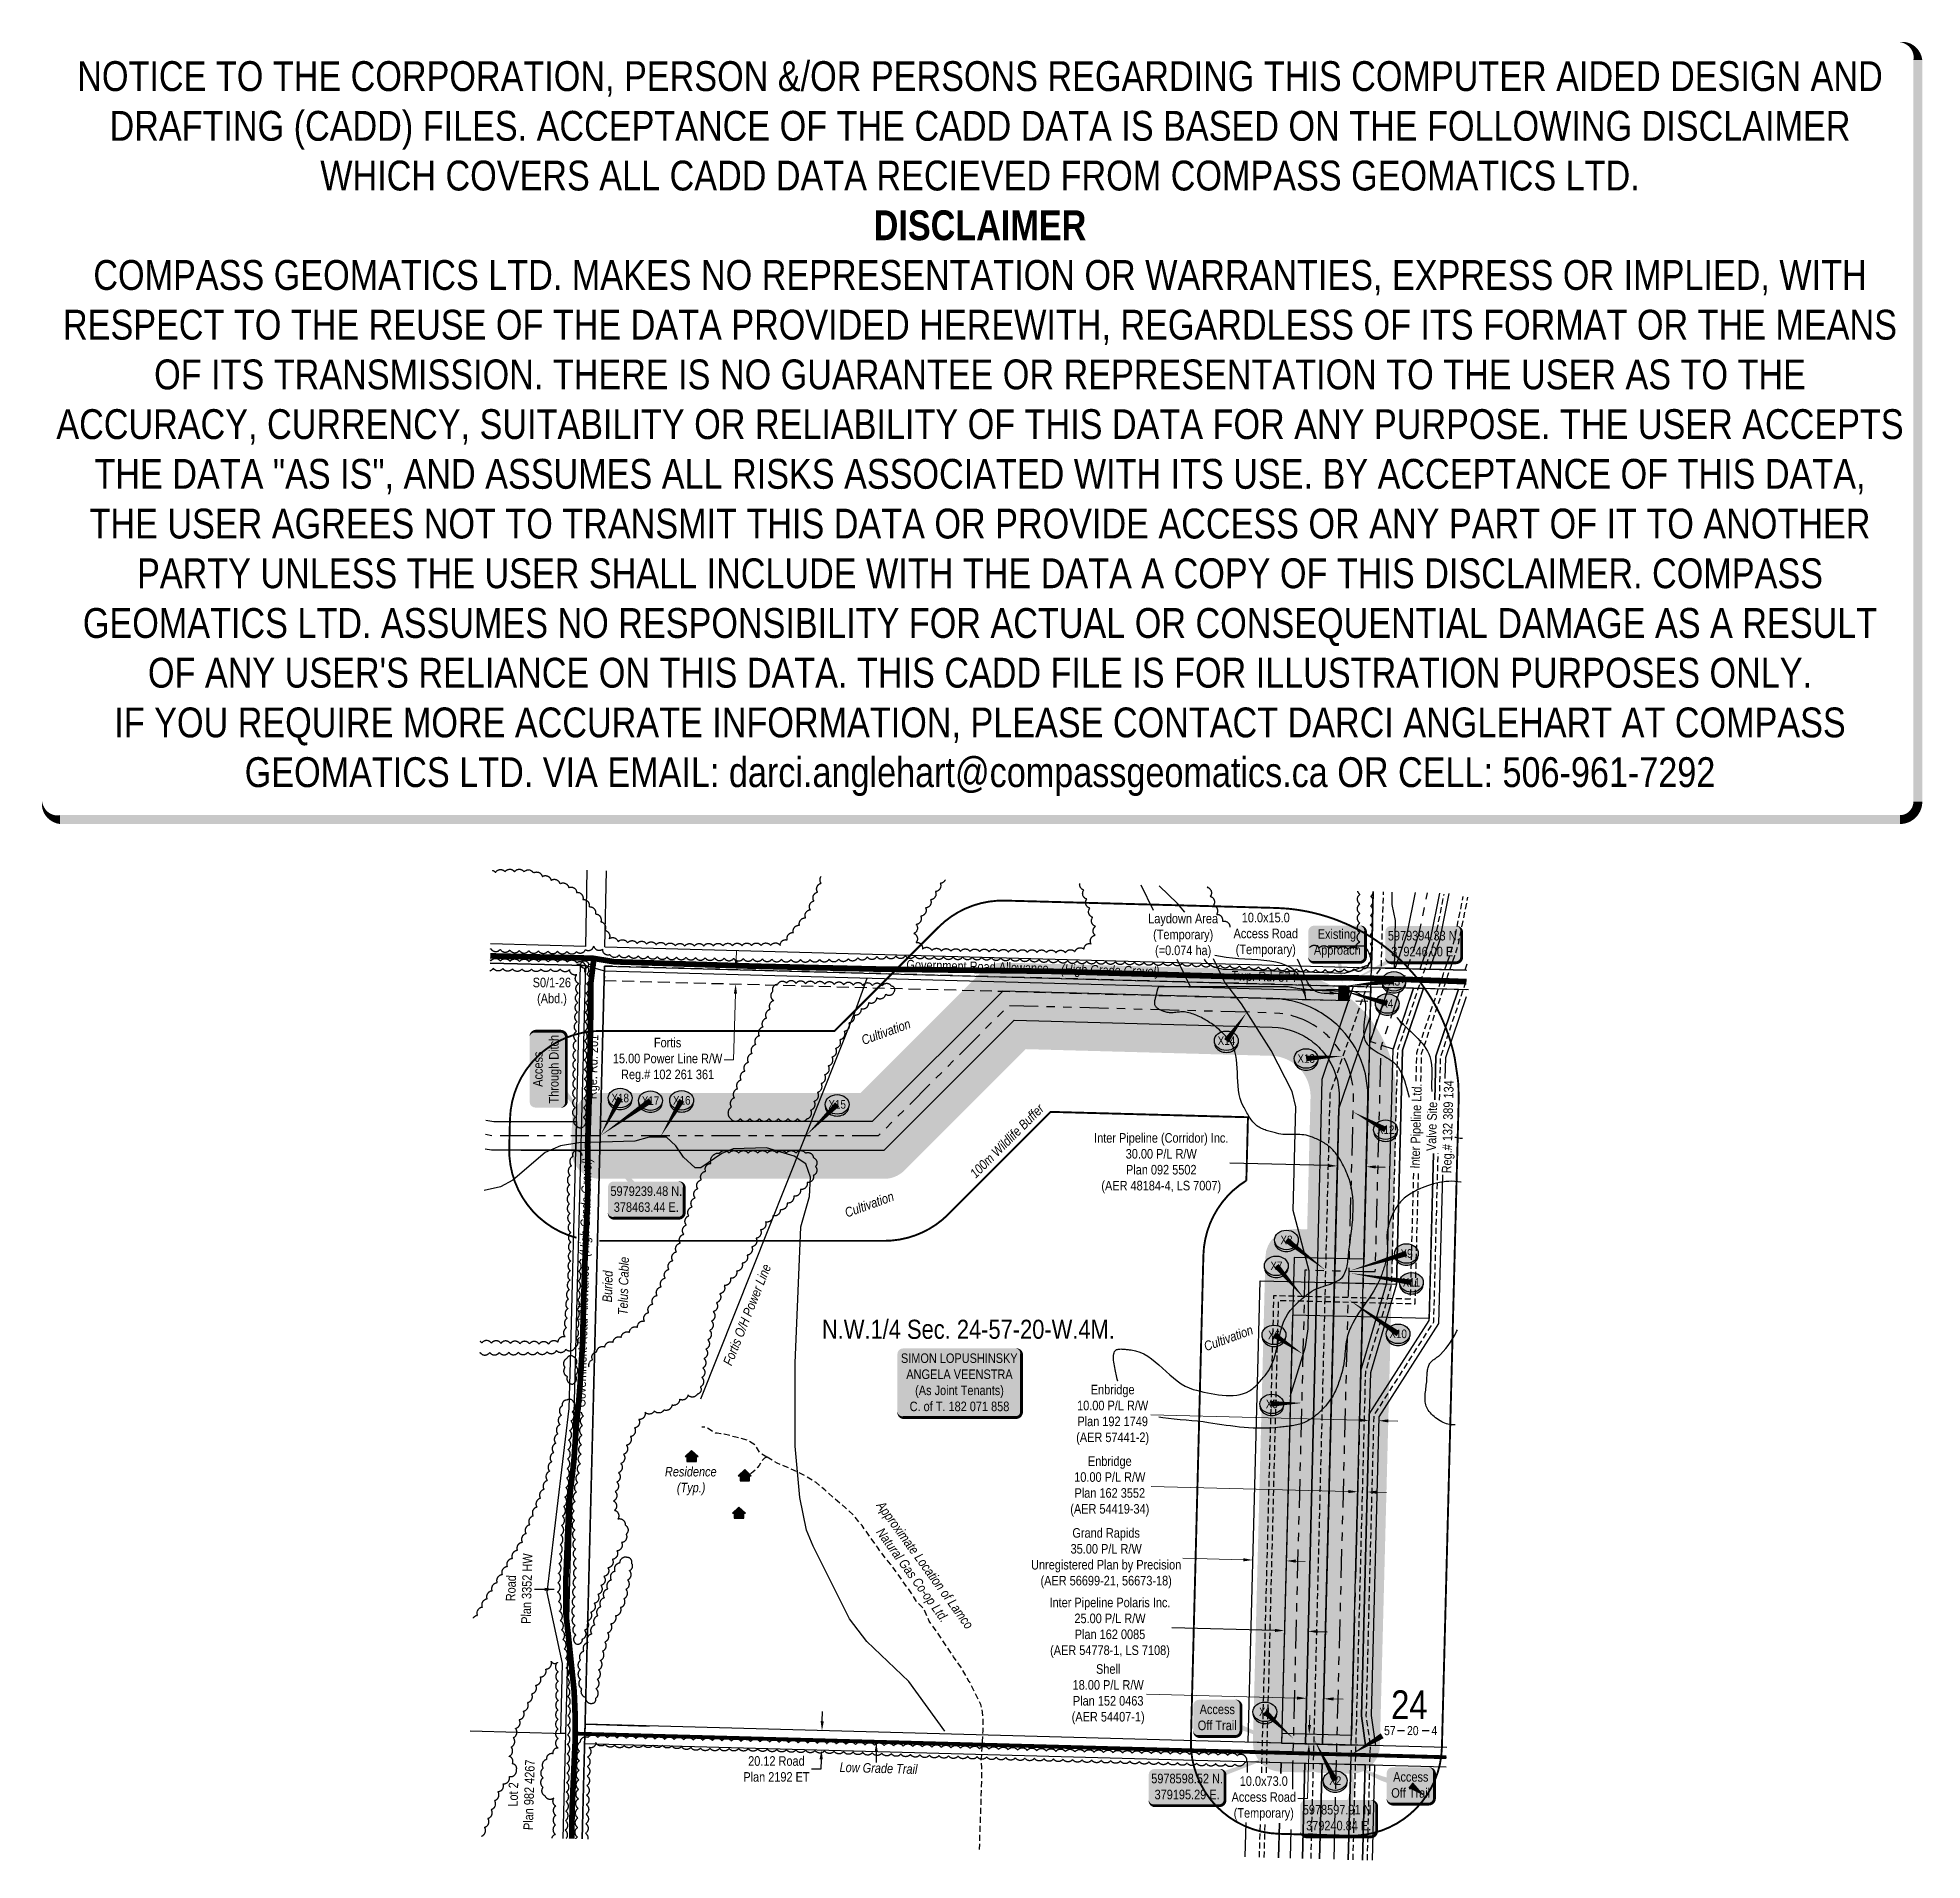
# Model space of a CAD drawing. Extents: x 377880 to 379854, y 5978481 to 5980390.
import ezdxf
from ezdxf.enums import TextEntityAlignment as Align

# ---------------------------------------------------------------- set-up
doc = ezdxf.new("R2010")
doc.units = 0
doc.header["$LTSCALE"] = 5
doc.header["$PDSIZE"] = 0.5
for name, pattern in [('0', [1, 1, 0]), ('foc-ACCESSROAD', [3.75, 2.5, -1.25]), ('foc-DRILLPATH', [14.75, 6, -1.75, 1.75, -1.75, 1.75, -1.75]), ('foc-FLOWLINE', [3.75, 2.5, -1.25]), ('foc-QUARTERLINE', [33, 25, -3, 2, -3]), ('foc-TIELINE', [1.875, 1.25, -0.625]), ('UG_PIPE', [1.875, 1.25, -0.625])]:
    doc.linetypes.add(name, pattern=pattern)
doc.layers.get('Defpoints').update_dxf_attribs({"color": 9})
for name, color, linetype in [('10', 1, 'Continuous'), ('9', 3, 'Continuous'), ('AS-OWNER', 7, 'Continuous'), ('AS-PIPE-UG', 44, 'UG_PIPE'), ('AS-PIPE-UG-T', 44, 'Continuous'), ('AS-POWER', 104, 'foc-POWER'), ('AS-POWER-T', 104, 'Continuous'), ('AS-RESIDENCE', 14, 'Continuous'), ('AS-ROADS', 254, 'Continuous'), ('AS-TELUS', 224, 'foc-TEL'), ('C-RW', 13, 'Continuous'), ('C-SYMBOL', 7, 'Continuous'), ('C-WS', 13, 'foc-ACCESSROAD'), ('F-EZE', 190, 'foc-FLOWLINE'), ('F-RW', 190, 'Continuous'), ('F-WS-S', 190, 'Continuous'), ('L-QSEC', 8, 'foc-QUARTERLINE'), ('L-ROAD-T', 7, 'Continuous'), ('L-SEC', 7, 'Continuous'), ('L-SECLBL', 7, 'Continuous'), ('L-TITLEDB', 4, 'Continuous'), ('L-TITLEDB-T', 4, 'Continuous'), ('P-BUFFER-H 30m', 51, 'Continuous'), ('P-BUFFER-YELLOW', 50, 'foc-TIELINE'), ('P-BUFFER-YELLOW-T', 50, 'Continuous'), ('P-CROSSINGS', 250, 'Continuous'), ('P-PDRILLPATH', 12, 'foc-DRILLPATH'), ('P-PROPOSED', 10, 'Continuous'), ('P-PROPOSED-T', 10, 'Continuous'), ('P-TEMP-H', 41, 'Continuous'), ('P-TEMP_WORKSPACE', 46, 'Continuous'), ('T-BUSH', 110, '0'), ('T-CREEK', 160, 'Continuous'), ('WETLAND', 143, 'Continuous')]:
    doc.layers.add(name, color=color, linetype=linetype)
for name, color, linetype, lineweight in [('C-WS-T', 13, 'Continuous', 9), ('F-EZE-T', 190, 'Continuous', 9), ('F-RW-T', 190, 'Continuous', 9), ('P-TEMP-T', 46, 'Continuous', 18), ('T-TEXT', 48, 'Continuous', 18)]:
    doc.layers.add(name, color=color, linetype=linetype, lineweight=lineweight)
doc.layers.add('DISCLAIMER', color=7, linetype='Continuous', plot=False)
doc.layers.add('P-REPAIR-GREEN-H', color=7, linetype='Continuous', true_color=0xd9ffb3)
doc.layers.add('P-REPAIR-PURPLE-H', color=7, linetype='Continuous', true_color=0xeeddfd)
doc.styles.add('175L', font='ARIALN.TTF', dxfattribs={"height": 20})
doc.styles.add('80', font='ARIALN.TTF', dxfattribs={"height": 10})
doc.styles.add('80CG', font='ARIALN.TTF', dxfattribs={"height": 10})
doc.styles.add('80L', font='ARIALN.TTF', dxfattribs={"height": 10})
doc.styles.add('80LS', font='ARIALNI.TTF', dxfattribs={"height": 10})
doc.styles.add('Crossing', font='ARIALN.TTF', dxfattribs={"height": 10})
doc.styles.add('foc-LtypeFont', font='ARIALN.TTF', dxfattribs={"height": 7.35})
doc.styles.add('SIMPLEX', font='ARIALN.TTF')
doc.linetypes.add('foc-POWER', pattern='A,6,-1,["P",foc-LtypeFont,S=0.2,R=0,X=-0.625,Y=-0.75],-1.24,4', length=12.24)
doc.linetypes.add('foc-POWER-NOLINE', pattern='A,0,-4,["P",foc-LtypeFont,S=0.2,R=0,X=-0.625,Y=-0.75],-8.24', length=12.24)
doc.linetypes.add('foc-TEL', pattern='A,2,-1,["T",foc-LtypeFont,S=0.2,R=0,X=-0.425,Y=-0.75],-1.24,8', length=12.24)
doc.linetypes.add('foc-TEL-NOLINE', pattern='A,0,-2,["T",foc-LtypeFont,S=0.2,R=0,X=-0.425,Y=-0.75],-10.24', length=12.24)
doc.linetypes.add('foc-TOPO-flowdirection-NOLINE', pattern='A,0,[">",foc-LtypeFont,S=0.3,R=0,X=0,Y=-0.945],-20,[">",foc-LtypeFont,S=0.3,R=0,X=0,Y=-0.945],0', length=20)
doc.dimstyles.new('Compass 5 000', dxfattribs={"dimscale": 5, "dimtxt": 9, "dimasz": 2, "dimexe": 0.2, "dimexo": 0.0625, "dimgap": 0.5, "dimtad": 0, "dimtih": 1, "dimtoh": 1, "dimzin": 0, "dimdsep": 46, "dimtxsty": '80CG', "dimcen": 0.1, "dimse1": 1, "dimse2": 1, "dimclrd": 256, "dimclrt": 256, "dimaunit": 1, "dimadec": 4, "dimazin": 0, "dimtfac": 0.06, "dimtofl": 0, "dimtmove": 0, "dimatfit": 1, "dimfxl": 0.2, "dimtolj": 1, "dimtzin": 0, "dimlwd": -1, "dimarcsym": 0})

msp = doc.modelspace()

# ---------------------------------------------------------------- texts
at = {"layer": 'AS-PIPE-UG-T', "insert": (378766.158, 5978858.075), "char_height": 10, "attachment_point": 1, "rotation": 306.01356, "style": '175L'}
msp.add_mtext_dynamic_manual_height_columns('\\pi0.05;{\\fArial Narrow|b0|i1|c0|p34;Approximate Location of Lamco \\P\\pi22.465;Natural Gas Co-op Ltd.}', width=161.04134, gutter_width=100, heights=[0], dxfattribs=at)
at = {"layer": 'AS-POWER-T', "insert": (378597.507, 5979001.773), "char_height": 10, "attachment_point": 1, "rotation": 68.266398, "style": '175L'}
msp.add_mtext_dynamic_manual_height_columns('{\\fArial Narrow|b0|i1|c0|p34;Fortis O/H Power Line}', width=112.50109, gutter_width=100, heights=[0], dxfattribs=at)
at = {"layer": 'AS-RESIDENCE', "insert": (378536.692, 5978892.785), "char_height": 10, "attachment_point": 1, "style": '175L'}
msp.add_mtext_dynamic_manual_height_columns('\\pi0.32626;{\\fArial Narrow|b0|i1|c0|p34;Residence\\P\\pi12.83;(Typ.)}', width=53.94038, gutter_width=100, heights=[0], dxfattribs=at)
at = {"layer": 'AS-TELUS', "insert": (378471.12, 5979051.597), "char_height": 10, "attachment_point": 1, "rotation": 88.522771, "style": '175L'}
msp.add_mtext_dynamic_manual_height_columns('\\pi13.884;{\\fArial Narrow|b0|i1|c0|p34;Buried\\P\\pi0.76282;Telus Cable}', width=60.93902, gutter_width=100, heights=[0], dxfattribs=at)
at = {"layer": 'C-SYMBOL', "color": 3, "style": '175L'}
msp.add_text('N.W.1/4 Sec. 24-57-20-W.4M.', height=20, dxfattribs=at).set_placement((378854.885, 5979020.954), align=Align.BOTTOM_CENTER)
at = {"layer": 'C-WS-T', "insert": (379341.795, 5979249.495), "char_height": 10, "attachment_point": 5, "rotation": 88.525629, "style": '80CG'}
msp.add_mtext('\\A1;Inter Pipeline Ltd.\\PValve Site\\PReg.# 132 389 134', dxfattribs=at)
at = {"layer": 'F-WS-S', "insert": (378398.168, 5979405.309), "char_height": 10, "attachment_point": 1, "style": '175L'}
msp.add_mtext_dynamic_manual_height_columns('\\pi0.30921;S0/1-26\\P\\pi4.934;(Abd.)', width=39.67708, gutter_width=100, heights=[0], dxfattribs=at)
at = {"layer": 'L-ROAD-T', "style": '80L'}
for s, rotation, p in [('Government Road Allowance', 358.445819, (378864.464, 5979417.102)), ('Twp. Rd. 574', 358.445819, (379164.581, 5979406.639)), ('Rge. Rd. 201', 88.522771, (378461.359, 5979311.841)), ('Government Road Allowance', 88.522771, (378450.594, 5979029.525))]:
    msp.add_text(s, height=10, rotation=rotation, dxfattribs=at).set_placement(p, align=Align.MIDDLE_CENTER)
at = {"layer": 'L-TITLEDB-T', "char_height": 10, "attachment_point": 5, "style": '80CG'}
for s, insert, rotation in [('\\A1;Road\\PPlan 3352 HW', (378384.042, 5978765.448), 88.522812), ('\\A1;Lot 2\\PPlan 982 4267', (378386.449, 5978549.385), 88.515437)]:
    msp.add_mtext(s, dxfattribs=dict(at, insert=insert, rotation=rotation))
at = {"layer": 'P-BUFFER-YELLOW-T', "insert": (378854.832, 5979201.039), "char_height": 9.99344, "attachment_point": 1, "rotation": 45.000102, "style": '80L'}
msp.add_mtext_dynamic_manual_height_columns('\\pi0.93264;{\\fArial Narrow|b0|i1|c0|p34;100m Wildlife Buffer}', width=103.60614, gutter_width=100, heights=[0], dxfattribs=at)
at = {"layer": 'P-TEMP-T', "insert": (379032.525, 5979472.338), "char_height": 9.99344, "attachment_point": 1, "style": '80L'}
msp.add_mtext_dynamic_manual_height_columns('\\pi10.709;Laydown Area\\P\\pi15.849;(Temporary)\\P\\pi17.894;(=0.074 ha)', width=93.28141, gutter_width=50, heights=[0], dxfattribs=at)
at = {"layer": 'P-TEMP-T', "insert": (379166.386, 5979450.182), "char_height": 10, "attachment_point": 5, "style": '80CG'}
msp.add_mtext('\\A1;10.0x15.0\\PAccess Road\\P(Temporary)', dxfattribs=at)
at = {"layer": 'T-TEXT', "style": '80LS'}
for s, rotation, p in [('(High Grade Gravel)', 358.445819, (379003.445, 5979413.143)), ('Cultivation', 20, (378768.49, 5979348.604)), ('(High Grade Gravel)', 88.522771, (378453.981, 5979164.825)), ('Cultivation', 20, (378751.079, 5979167.813)), ('Cultivation', 20, (379127.242, 5979027.778)), ('Low Grade Trail', 358.445434, (378760.762, 5978577.093))]:
    msp.add_text(s, height=10, rotation=rotation, dxfattribs=at).set_placement(p, align=Align.MIDDLE_CENTER)

# ---------------------------------------------------------------- blocks, each defined once
blk = doc.blocks.new('L-SECLBL')
at = {"layer": '9', "color": 7}
for p, q in [((-5.1, -27.8), (-12.3, -27.8)), ((20.7, -27.8), (13.5, -27.8))]:
    blk.add_line(p, q, dxfattribs=at)
at = {"layer": '10', "color": 2, "style": 'SIMPLEX'}
blk.add_attdef('SEC', text='', height=30, dxfattribs=at).set_placement((0, 0), align=Align.MIDDLE)
at = {"layer": '10', "color": 5, "style": '80L'}
blk.add_attdef('TWP', text='', height=9.5, dxfattribs=at).set_placement((-14.4, -27.4), align=Align.MIDDLE_RIGHT)
blk.add_attdef('RGE', text='', height=9.5, dxfattribs=at).set_placement((3.6, -27.4), align=Align.MIDDLE_CENTER)
blk.add_attdef('MER', text='', height=9.5, dxfattribs=at).set_placement((23.2, -27.4), align=Align.MIDDLE_LEFT)
blk = doc.blocks.new('*D364')
at = {"layer": 'Defpoints', "color": 0, "transparency": 16777216}
for p in [(378611.1, 5979398.7), (378671.5, 5979412.1), (378671.1, 5979397.1)]:
    blk.add_point(p, dxfattribs=at)
at = {"layer": 'F-EZE-T', "transparency": 16777216}
for p, q in [((378611.8, 5979423.7), (378612.1, 5979433.7)), ((378610.9, 5979388.8), (378609, 5979319.2)), ((378609, 5979319.2), (378599, 5979319.2))]:
    blk.add_line(p, q, dxfattribs=at)
for points in [[(378610.1, 5979423.8), (378613.5, 5979423.7), (378611.5, 5979413.7)], [(378609.2, 5979388.8), (378612.5, 5979388.7), (378611.1, 5979398.7)]]:
    blk.add_solid(points, dxfattribs=at)
at = {"layer": 'F-EZE-T', "transparency": 16777216, "insert": (378539.8, 5979319.2), "char_height": 10, "attachment_point": 5, "style": '80CG'}
blk.add_mtext('\\A1;Fortis\\P15.00 Power Line R/W\\PReg.# 102 261 361', dxfattribs=at)
blk = doc.blocks.new('*D365')
at = {"layer": 'Defpoints', "color": 0, "transparency": 16777216}
for p in [(379193.2, 5979004), (379217.9, 5979003.4), (379186, 5978721.2)]:
    blk.add_point(p, dxfattribs=at)
at = {"layer": 'P-PROPOSED-T', "color": 240, "transparency": 16777216}
for p, q in [((379176, 5978721.4), (379068.1, 5978724.2)), ((379220.6, 5978720.3), (379230.6, 5978720))]:
    blk.add_line(p, q, dxfattribs=at)
for points in [[(379176, 5978723.1), (379175.9, 5978719.8), (379186, 5978721.2)], [(379220.7, 5978721.9), (379220.6, 5978718.6), (379210.6, 5978720.5)]]:
    blk.add_solid(points, dxfattribs=at)
at = {"layer": 'P-PROPOSED-T', "transparency": 16777216, "insert": (379003.2, 5978724.2), "char_height": 10, "attachment_point": 5, "style": '80CG'}
blk.add_mtext('\\A1;Inter Pipeline Polaris Inc.\\P25.00 P/L R/W\\PPlan 162 0085\\P(AER 54778-1, LS 7108)', dxfattribs=at)
blk = doc.blocks.new('*D366')
at = {"layer": 'Defpoints', "color": 0, "transparency": 16777216}
for p in [(379215.4, 5978902.7), (379233.6, 5978902.2), (379209.1, 5978650.3)]:
    blk.add_point(p, dxfattribs=at)
at = {"layer": 'F-RW-T', "transparency": 16777216}
for p, q in [((379199.1, 5978650.5), (379041.3, 5978654.5)), ((379237.3, 5978649.6), (379247.3, 5978649.3))]:
    blk.add_line(p, q, dxfattribs=at)
for points in [[(379199.1, 5978652.2), (379199, 5978648.9), (379209.1, 5978650.3)], [(379237.4, 5978651.3), (379237.3, 5978647.9), (379227.3, 5978649.8)]]:
    blk.add_solid(points, dxfattribs=at)
at = {"layer": 'F-RW-T', "transparency": 16777216, "insert": (379001.3, 5978654.5), "char_height": 10, "attachment_point": 5, "style": '80CG'}
blk.add_mtext('\\A1;Shell\\P18.00 P/L R/W\\PPlan 152 0463\\P(AER 54407-1)', dxfattribs=at)
blk = doc.blocks.new('*D367')
at = {"layer": 'Defpoints', "color": 0, "transparency": 16777216}
for p in [(378650.9, 5978617.7), (378701.5, 5978616.3), (378650.3, 5978597.6)]:
    blk.add_point(p, dxfattribs=at)
at = {"layer": 'L-TITLEDB-T', "transparency": 16777216}
for p, q in [((378701.8, 5978626.3), (378702.1, 5978636.3)), ((378700.4, 5978576.2), (378690.4, 5978576.2)), ((378700.7, 5978586.2), (378700.4, 5978576.2))]:
    blk.add_line(p, q, dxfattribs=at)
for points in [[(378700.1, 5978626.4), (378703.5, 5978626.3), (378701.5, 5978616.3)], [(378699, 5978586.3), (378702.4, 5978586.2), (378701, 5978596.2)]]:
    blk.add_solid(points, dxfattribs=at)
at = {"layer": 'L-TITLEDB-T', "transparency": 16777216, "insert": (378653.8, 5978576.2), "char_height": 10, "attachment_point": 5, "style": '80CG'}
blk.add_mtext('\\A1;20.12 Road\\PPlan 2192 ET', dxfattribs=at)
blk = doc.blocks.new('GABD')
for p, q in [((-0.81, 0), (-1.62, 0)), ((0, 0.81), (0, 1.62)), ((1.62, 0), (0.81, 0)), ((0, -0.81), (0, -1.62))]:
    blk.add_line(p, q)
blk.add_circle((0, 0), 0.8)
blk = doc.blocks.new('res_occ')
for points in [[(0.1, 0.89), (-1.26, -0.37), (1.46, -0.37)], [(-0.9, -1.43), (1.1, -1.43), (1.1, -0.37), (-0.9, -0.37)]]:
    blk.add_hatch(color=14).paths.add_polyline_path(points)
at = {"color": 14}
for points in [[(0.1, 0.89), (-1.26, -0.37), (1.46, -0.37)], [(-0.9, -1.43), (1.1, -1.43), (1.1, -0.37), (-0.9, -0.37)]]:
    blk.add_lwpolyline(points, close=True, dxfattribs=at)
blk = doc.blocks.new('*D371')
at = {"layer": 'Defpoints', "color": 0, "transparency": 16777216}
for p in [(379158.9, 5979028.8), (379193.8, 5979027.9), (379152.8, 5978795.2)]:
    blk.add_point(p, dxfattribs=at)
at = {"layer": 'F-RW-T', "transparency": 16777216}
for p, q in [((379142.9, 5978795.5), (379079.5, 5978797.1)), ((379197.8, 5978794.1), (379207.8, 5978793.8))]:
    blk.add_line(p, q, dxfattribs=at)
for points in [[(379142.9, 5978797.1), (379142.8, 5978793.8), (379152.8, 5978795.2)], [(379197.9, 5978795.7), (379197.8, 5978792.4), (379187.8, 5978794.3)]]:
    blk.add_solid(points, dxfattribs=at)
at = {"layer": 'F-RW-T', "transparency": 16777216, "insert": (378999.2, 5978797.1), "char_height": 10, "attachment_point": 5, "style": '80CG'}
blk.add_mtext('\\A1;Grand Rapids\\P35.00 P/L R/W\\PUnregistered Plan by Precision\\P(AER 56699-21, 56673-18)', dxfattribs=at)
blk = doc.blocks.new('*U374')
h = blk.add_hatch(color=59)
edge = h.paths.add_edge_path()
edge.add_line((-59, -37), (59, -37))
edge.add_arc((59, -31), 6, 270, 360)
edge.add_line((65, -31), (65, 29.5))
edge.add_arc((59, 29.5), 6, 0, 90)
edge.add_line((59, 35.5), (-59, 35.5))
edge.add_arc((-59, 29.5), 6, 90, 180)
edge.add_line((-65, 29.5), (-65, -31))
edge.add_arc((-59, -31), 6, 180, 270)
at = {"color": 1, "flags": 128}
blk.add_lwpolyline([(-59, -37, 3, 3, 0), (59, -37, 3, 3, 0.414214), (65, -31, 3, 3, 0), (65, 29.5, 3, 0, 0.414214), (59, 35.5, 0, 0, 0), (-59, 35.5, 0, 0, 0.414214), (-65, 29.5, 0, 0, 0), (-65, -31, 0, 3, 0.414214)], format="xyseb", close=True, dxfattribs=at)
blk.add_lwpolyline([(-32.9, -15.9, 0, 7.5, 0), (0, 0, 0, 0, 0)], format="xyseb", dxfattribs=at)
at = {"color": 1, "style": '80'}
blk.add_attdef('ENTER_TEXT_001', (-36, -5), '', height=10, dxfattribs=at)
blk = doc.blocks.new('*D375')
at = {"layer": 'Defpoints', "color": 0, "transparency": 16777216}
for p in [(379212.7, 5978612.5), (379211.6, 5978602.5), (379212.5, 5978602.5)]:
    blk.add_point(p, dxfattribs=at)
at = {"layer": 'P-TEMP-T', "transparency": 16777216}
for p, q in [((379212.2, 5978622.5), (379212.4, 5978632.5)), ((379211.4, 5978592.5), (379210.1, 5978545.4)), ((379210.1, 5978545.4), (379200.1, 5978545.4))]:
    blk.add_line(p, q, dxfattribs=at)
for points in [[(379210.5, 5978622.5), (379213.8, 5978622.4), (379211.9, 5978612.5)], [(379209.7, 5978592.5), (379213, 5978592.5), (379211.6, 5978602.5)]]:
    blk.add_solid(points, dxfattribs=at)
at = {"layer": 'P-TEMP-T', "transparency": 16777216, "insert": (379164.3, 5978545.4), "char_height": 10, "attachment_point": 5, "style": '80CG'}
blk.add_mtext('\\A1;10.0x73.0\\PAccess Road\\P(Temporary)', dxfattribs=at)
blk = doc.blocks.new('xing2')
h = blk.add_hatch(color=50)
h.dxf.hatch_style = 1
edge = h.paths.add_edge_path()
edge.add_ellipse((0, 0), major_axis=(-12.5, 0), ratio=0.816297, start_angle=0, end_angle=360)
h = blk.add_hatch(color=250)
h.dxf.hatch_style = 1
edge = h.paths.add_edge_path()
edge.add_ellipse((0, -2), major_axis=(-12.5, 0), ratio=0.816297, start_angle=0, end_angle=180)
edge.add_line((12.5, -2), (12.5, 0))
edge.add_ellipse((0, 0), major_axis=(-12.5, 0), ratio=0.816297, start_angle=0, end_angle=180, ccw=False)
edge.add_line((-12.5, 0), (-12.5, -2))
at = {"color": 250}
blk.add_ellipse((0, 0), major_axis=(-12.5, 0), ratio=0.816297, dxfattribs=at)
blk.add_ellipse((0, -2), major_axis=(-12.5, 0), ratio=0.816297, start_param=0, end_param=3.141593, dxfattribs=at)
at = {"color": 250, "style": 'Crossing'}
blk.add_attdef('CROSSING', text='', height=9, dxfattribs=at).set_placement((0.1, 0), align=Align.MIDDLE_CENTER)
at = {"color": 250, "style": 'Crossing', "flags": 1}
for tag, p in [('OWNER', (0.1, -12.5)), ('DESCRIPTION', (0.1, -25.8)), ('LOCATION', (0.1, -39.3)), ('DWG_REF', (0.1, -52.8))]:
    blk.add_attdef(tag, text='', height=9, dxfattribs=at).set_placement(p, align=Align.MIDDLE_CENTER)
blk = doc.blocks.new('*D434')
at = {"layer": 'Defpoints', "color": 0, "transparency": 16777216}
for p in [(379274.7, 5978941.4), (379273.9, 5978912.1), (379284, 5978911.8)]:
    blk.add_point(p, dxfattribs=at)
at = {"layer": 'F-RW-T', "transparency": 16777216}
for p, q in [((379264.7, 5978941.7), (379046, 5978947.3)), ((379294.7, 5978940.9), (379304.7, 5978940.7))]:
    blk.add_line(p, q, dxfattribs=at)
for points in [[(379264.7, 5978943.4), (379264.6, 5978940), (379274.7, 5978941.4)], [(379294.8, 5978942.6), (379294.7, 5978939.3), (379284.7, 5978941.2)]]:
    blk.add_solid(points, dxfattribs=at)
at = {"layer": 'F-RW-T', "transparency": 16777216, "insert": (379006, 5978947.3), "char_height": 10, "attachment_point": 5, "style": '80CG'}
blk.add_mtext('\\A1;Enbridge\\P10.00 P/L R/W\\PPlan 192 1749\\P(AER 57441-2)', dxfattribs=at)
blk = doc.blocks.new('*U435')
h = blk.add_hatch(color=255)
edge = h.paths.add_edge_path()
edge.add_line((-34, -20), (34, -20))
edge.add_arc((34, -14), 6, 270, 360)
edge.add_line((40, -14), (40, 12.5))
edge.add_arc((34, 12.5), 6, 0, 90)
edge.add_line((34, 18.5), (-34, 18.5))
edge.add_arc((-34, 12.5), 6, 90, 180)
edge.add_line((-40, 12.5), (-40, -14))
edge.add_arc((-34, -14), 6, 180, 270)
at = {"color": 1, "flags": 128}
blk.add_lwpolyline([(-34, -20, 3, 3, 0), (34, -20, 3, 3, 0.414214), (40, -14, 3, 3, 0), (40, 12.5, 3, 0, 0.414214), (34, 18.5, 0, 0, 0), (-34, 18.5, 0, 0, 0.414214), (-40, 12.5, 0, 0, 0), (-40, -14, 0, 3, 0.414214)], format="xyseb", close=True, dxfattribs=at)
for points in [[(-65.4, -50.9, 0, 7.5, 0), (0, 0, 0, 0, 0)], [(-26.5, 2.3, 0, 7.5, 0), (0, 0, 0, 0, 0)]]:
    blk.add_lwpolyline(points, format="xyseb", dxfattribs=at)
at = {"color": 1, "style": '80'}
blk.add_attdef('ENTER_TEXT_001', (-26.8, -4.9), '', height=10, dxfattribs=at)
blk = doc.blocks.new('*U436')
h = blk.add_hatch(color=255)
edge = h.paths.add_edge_path()
edge.add_line((-34, -20), (34, -20))
edge.add_arc((34, -14), 6, 270, 360)
edge.add_line((40, -14), (40, 12.5))
edge.add_arc((34, 12.5), 6, 0, 90)
edge.add_line((34, 18.5), (-34, 18.5))
edge.add_arc((-34, 12.5), 6, 90, 180)
edge.add_line((-40, 12.5), (-40, -14))
edge.add_arc((-34, -14), 6, 180, 270)
at = {"color": 1, "flags": 128}
for points in [[(-54.3, 62.5, 0, 7.5, 0), (0, 0, 0, 0, 0)], [(-25.5, -11, 0, 7.5, 0), (0, 0, 0, 0, 0)]]:
    blk.add_lwpolyline(points, format="xyseb", dxfattribs=at)
blk.add_lwpolyline([(-34, -20, 3, 3, 0), (34, -20, 3, 3, 0.414214), (40, -14, 3, 3, 0), (40, 12.5, 3, 0, 0.414214), (34, 18.5, 0, 0, 0), (-34, 18.5, 0, 0, 0.414214), (-40, 12.5, 0, 0, 0), (-40, -14, 0, 3, 0.414214)], format="xyseb", close=True, dxfattribs=at)
at = {"color": 1, "style": '80'}
blk.add_attdef('ENTER_TEXT_001', (-26.8, -4.9), '', height=10, dxfattribs=at)
blk = doc.blocks.new('*U437')
h = blk.add_hatch(color=255)
edge = h.paths.add_edge_path()
edge.add_line((-24, -20), (24, -20))
edge.add_arc((24, -14), 6, 270, 360)
edge.add_line((30, -14), (30, 12.5))
edge.add_arc((24, 12.5), 6, 0, 90)
edge.add_line((24, 18.5), (-24, 18.5))
edge.add_arc((-24, 12.5), 6, 90, 180)
edge.add_line((-30, 12.5), (-30, -14))
edge.add_arc((-24, -14), 6, 180, 270)
at = {"color": 1, "flags": 128}
blk.add_lwpolyline([(-24, -20, 3, 3, 0), (24, -20, 3, 3, 0.414214), (30, -14, 3, 3, 0), (30, 12.5, 3, 0, 0.414214), (24, 18.5, 0, 0, 0), (-24, 18.5, 0, 0, 0.414214), (-30, 12.5, 0, 0, 0), (-30, -14, 0, 3, 0.414214)], format="xyseb", close=True, dxfattribs=at)
for points in [[(-25.5, -11, 0, 7.5, 0), (0, 0, 0, 0, 0)], [(5.7, -42.5, 0, 7.5, 0), (0, 0, 0, 0, 0)]]:
    blk.add_lwpolyline(points, format="xyseb", dxfattribs=at)
at = {"color": 1, "style": '80'}
blk.add_attdef('ENTER_TEXT_001', (-26.8, -4.9), '', height=10, dxfattribs=at)
blk = doc.blocks.new('*U438')
h = blk.add_hatch(color=255)
edge = h.paths.add_edge_path()
edge.add_line((-34, -20), (34, -20))
edge.add_arc((34, -14), 6, 270, 360)
edge.add_line((40, -14), (40, 12.5))
edge.add_arc((34, 12.5), 6, 0, 90)
edge.add_line((34, 18.5), (-34, 18.5))
edge.add_arc((-34, 12.5), 6, 90, 180)
edge.add_line((-40, 12.5), (-40, -14))
edge.add_arc((-34, -14), 6, 180, 270)
at = {"color": 1, "flags": 128}
blk.add_lwpolyline([(-34, -20, 3, 3, 0), (34, -20, 3, 3, 0.414214), (40, -14, 3, 3, 0), (40, 12.5, 3, 0, 0.414214), (34, 18.5, 0, 0, 0), (-34, 18.5, 0, 0, 0.414214), (-40, 12.5, 0, 0, 0), (-40, -14, 0, 3, 0.414214)], format="xyseb", close=True, dxfattribs=at)
for points in [[(-79.6, -40.8, 0, 7.5, 0), (0, 0, 0, 0, 0)], [(-25.5, -11, 0, 7.5, 0), (0, 0, 0, 0, 0)]]:
    blk.add_lwpolyline(points, format="xyseb", dxfattribs=at)
at = {"color": 1, "style": '80'}
blk.add_attdef('ENTER_TEXT_001', (-26.8, -4.9), '', height=10, dxfattribs=at)
blk = doc.blocks.new('*U439')
h = blk.add_hatch(color=255)
edge = h.paths.add_edge_path()
edge.add_line((-19, -20), (19, -20))
edge.add_arc((19, -14), 6, 270, 360)
edge.add_line((25, -14), (25, 12.5))
edge.add_arc((19, 12.5), 6, 0, 90)
edge.add_line((19, 18.5), (-19, 18.5))
edge.add_arc((-19, 12.5), 6, 90, 180)
edge.add_line((-25, 12.5), (-25, -14))
edge.add_arc((-19, -14), 6, 180, 270)
at = {"color": 1, "flags": 128}
blk.add_lwpolyline([(-19, -20, 3, 3, 0), (19, -20, 3, 3, 0.414214), (25, -14, 3, 3, 0), (25, 12.5, 3, 0, 0.414214), (19, 18.5, 0, 0, 0), (-19, 18.5, 0, 0, 0.414214), (-25, 12.5, 0, 0, 0), (-25, -14, 0, 3, 0.414214)], format="xyseb", close=True, dxfattribs=at)
for points in [[(-25.5, -11, 0, 7.5, 0), (0, 0, 0, 0, 0)], [(76.7, -31.6, 0, 7.5, 0), (0, 0, 0, 0, 0)]]:
    blk.add_lwpolyline(points, format="xyseb", dxfattribs=at)
at = {"color": 1, "style": '80'}
blk.add_attdef('ENTER_TEXT_001', (-26.8, -4.9), '', height=10, dxfattribs=at)
blk = doc.blocks.new('*U442')
h = blk.add_hatch(color=255)
edge = h.paths.add_edge_path()
edge.add_line((-19, -20), (19, -20))
edge.add_arc((19, -14), 6, 270, 360)
edge.add_line((25, -14), (25, 12.5))
edge.add_arc((19, 12.5), 6, 0, 90)
edge.add_line((19, 18.5), (-19, 18.5))
edge.add_arc((-19, 12.5), 6, 90, 180)
edge.add_line((-25, 12.5), (-25, -14))
edge.add_arc((-19, -14), 6, 180, 270)
at = {"color": 1, "flags": 128}
blk.add_lwpolyline([(-19, -20, 3, 3, 0), (19, -20, 3, 3, 0.414214), (25, -14, 3, 3, 0), (25, 12.5, 3, 0, 0.414214), (19, 18.5, 0, 0, 0), (-19, 18.5, 0, 0, 0.414214), (-25, 12.5, 0, 0, 0), (-25, -14, 0, 3, 0.414214)], format="xyseb", close=True, dxfattribs=at)
for points in [[(-25.5, -11, 0, 7.5, 0), (0, 0, 0, 0, 0)], [(14.9, -11.7, 0, 7.5, 0), (0, 0, 0, 0, 0)]]:
    blk.add_lwpolyline(points, format="xyseb", dxfattribs=at)
at = {"color": 1, "style": '80'}
blk.add_attdef('ENTER_TEXT_001', (-26.8, -4.9), '', height=10, dxfattribs=at)
blk = doc.blocks.new('*U440')
h = blk.add_hatch(color=255)
edge = h.paths.add_edge_path()
edge.add_line((-34, -20), (34, -20))
edge.add_arc((34, -14), 6, 270, 360)
edge.add_line((40, -14), (40, 12.5))
edge.add_arc((34, 12.5), 6, 0, 90)
edge.add_line((34, 18.5), (-34, 18.5))
edge.add_arc((-34, 12.5), 6, 90, 180)
edge.add_line((-40, 12.5), (-40, -14))
edge.add_arc((-34, -14), 6, 180, 270)
at = {"color": 1, "flags": 128}
for points in [[(107.5, 38.3, 0, 7.5, 0), (0, 0, 0, 0, 0)], [(-25.5, -11, 0, 7.5, 0), (0, 0, 0, 0, 0)]]:
    blk.add_lwpolyline(points, format="xyseb", dxfattribs=at)
blk.add_lwpolyline([(-34, -20, 3, 3, 0), (34, -20, 3, 3, 0.414214), (40, -14, 3, 3, 0), (40, 12.5, 3, 0, 0.414214), (34, 18.5, 0, 0, 0), (-34, 18.5, 0, 0, 0.414214), (-40, 12.5, 0, 0, 0), (-40, -14, 0, 3, 0.414214)], format="xyseb", close=True, dxfattribs=at)
at = {"color": 1, "style": '80'}
blk.add_attdef('ENTER_TEXT_001', (-26.8, -4.9), '', height=10, dxfattribs=at)
blk = doc.blocks.new('*U441')
h = blk.add_hatch(color=255)
edge = h.paths.add_edge_path()
edge.add_line((-34, -20), (34, -20))
edge.add_arc((34, -14), 6, 270, 360)
edge.add_line((40, -14), (40, 12.5))
edge.add_arc((34, 12.5), 6, 0, 90)
edge.add_line((34, 18.5), (-34, 18.5))
edge.add_arc((-34, 12.5), 6, 90, 180)
edge.add_line((-40, 12.5), (-40, -14))
edge.add_arc((-34, -14), 6, 180, 270)
at = {"color": 1, "flags": 128}
blk.add_lwpolyline([(-34, -20, 3, 3, 0), (34, -20, 3, 3, 0.414214), (40, -14, 3, 3, 0), (40, 12.5, 3, 0, 0.414214), (34, 18.5, 0, 0, 0), (-34, 18.5, 0, 0, 0.414214), (-40, 12.5, 0, 0, 0), (-40, -14, 0, 3, 0.414214)], format="xyseb", close=True, dxfattribs=at)
for points in [[(-25.5, -11, 0, 7.5, 0), (0, 0, 0, 0, 0)], [(28.3, 6.2, 0, 7.5, 0), (0, 0, 0, 0, 0)]]:
    blk.add_lwpolyline(points, format="xyseb", dxfattribs=at)
at = {"color": 1, "style": '80'}
blk.add_attdef('ENTER_TEXT_001', (-26.8, -4.9), '', height=10, dxfattribs=at)
blk = doc.blocks.new('*D475')
at = {"layer": 'Defpoints', "color": 0, "transparency": 16777216}
for p in [(379262.8, 5978866.7), (379262.9, 5978872.9), (379272.9, 5978872.7)]:
    blk.add_point(p, dxfattribs=at)
at = {"layer": 'F-RW-T', "transparency": 16777216}
for p, q in [((379252.8, 5978867), (379046.2, 5978872.3)), ((379282.7, 5978866.2), (379292.7, 5978865.9))]:
    blk.add_line(p, q, dxfattribs=at)
for points in [[(379252.8, 5978868.6), (379252.7, 5978865.3), (379262.8, 5978866.7)], [(379282.8, 5978867.9), (379282.7, 5978864.5), (379272.7, 5978866.5)]]:
    blk.add_solid(points, dxfattribs=at)
at = {"layer": 'F-RW-T', "transparency": 16777216, "insert": (379003, 5978872.3), "char_height": 10, "attachment_point": 5, "style": '80CG'}
blk.add_mtext('\\A1;Enbridge\\P10.00 P/L R/W\\PPlan 162 3552\\P(AER 54419-34)', dxfattribs=at)
blk = doc.blocks.new('*D476')
at = {"layer": 'Defpoints', "color": 0, "transparency": 16777216}
for p in [(379241.4, 5979208.1), (379241.1, 5979195.3), (379271.3, 5979194.6)]:
    blk.add_point(p, dxfattribs=at)
at = {"layer": 'P-PROPOSED-T', "color": 240, "transparency": 16777216}
for p, q in [((379231.5, 5979208.4), (379128.7, 5979211)), ((379281.6, 5979207.1), (379291.6, 5979206.8))]:
    blk.add_line(p, q, dxfattribs=at)
for points in [[(379231.5, 5979210), (379231.4, 5979206.7), (379241.4, 5979208.1)], [(379281.6, 5979208.7), (379281.5, 5979205.4), (379271.6, 5979207.3)]]:
    blk.add_solid(points, dxfattribs=at)
at = {"layer": 'P-PROPOSED-T', "transparency": 16777216, "insert": (379056.9, 5979211), "char_height": 10, "attachment_point": 5, "style": '80CG'}
blk.add_mtext('\\A1;Inter Pipeline (Corridor) Inc.\\P30.00 P/L R/W\\PPlan 092 5502\\P(AER 48184-4, LS 7007)', dxfattribs=at)
blk = doc.blocks.new('Disclaimer_Legal')
at = {"layer": 'DISCLAIMER', "color": 254, "flags": 128}
blk.add_lwpolyline([(-3612.9, -1104.6, 37.5, 37.5, 0), (4096.1, -1104.6, 37.5, 37.5, 0.414214), (4171.1, -1029.6, 37.5, 37.5, 0), (4171.1, 2078.7, 37.5, 0, 0.414214), (4096.1, 2153.7, 0, 0, 0), (-3612.9, 2153.7, 0, 0, 0.414214), (-3687.9, 2078.7, 0, 0, 0), (-3687.9, -1029.6, 0, 37.5, 0.414214)], format="xyseb", close=True, dxfattribs=at)
at = {"layer": 'DISCLAIMER', "color": 254, "insert": (241.6, 533.9), "char_height": 125, "width": 7717.568, "attachment_point": 5, "style": '80'}
blk.add_mtext('NOTICE TO THE CORPORATION, PERSON &/OR PERSONS REGARDING THIS COMPUTER AIDED DESIGN AND DRAFTING (CADD) FILES. ACCEPTANCE OF THE CADD DATA IS BASED ON THE FOLLOWING DISCLAIMER WHICH COVERS ALL CADD DATA RECIEVED FROM COMPASS GEOMATICS LTD.\\P{\\fArial Narrow|b1|i0|c0|p34;DISCLAIMER}\\PCOMPASS GEOMATICS LTD. MAKES NO REPRESENTATION OR WARRANTIES, EXPRESS OR IMPLIED, WITH RESPECT TO THE REUSE OF THE DATA PROVIDED HEREWITH, REGARDLESS OF ITS FORMAT OR THE MEANS OF ITS TRANSMISSION. THERE IS NO GUARANTEE OR REPRESENTATION TO THE USER AS TO THE ACCURACY, CURRENCY, SUITABILITY OR RELIABILITY OF THIS DATA FOR ANY PURPOSE. THE USER ACCEPTS THE DATA "AS IS", AND ASSUMES ALL RISKS ASSOCIATED WITH ITS USE. BY ACCEPTANCE OF THIS DATA, THE USER AGREES NOT TO TRANSMIT THIS DATA OR PROVIDE ACCESS OR ANY PART OF IT TO ANOTHER PARTY UNLESS THE USER SHALL INCLUDE WITH THE DATA A COPY OF THIS DISCLAIMER. COMPASS GEOMATICS LTD. ASSUMES NO RESPONSIBILITY FOR ACTUAL OR CONSEQUENTIAL DAMAGE AS A RESULT OF ANY USER\'S RELIANCE ON THIS DATA. THIS CADD FILE IS FOR ILLUSTRATION PURPOSES ONLY.\\PIF YOU REQUIRE MORE ACCURATE INFORMATION, PLEASE CONTACT DARCI ANGLEHART AT COMPASS GEOMATICS LTD. VIA EMAIL: darci.anglehart@compassgeomatics.ca OR CELL: 506-961-7292', dxfattribs=at)

# ---------------------------------------------------------------- dimensions: what is measured, and where the dimension line sits
at = {"layer": 'F-EZE-T', "color": 2}
dim = msp.add_linear_dim(base=(378611.129, 5979398.75), p1=(378671.542, 5979412.107), p2=(378671.135, 5979397.122), angle=268.445817, text='Fortis\\P15.00 Power Line R/W\\PReg.# 102 261 361', dimstyle='Compass 5 000', dxfattribs=at)
dim.commit()
dim.dimension.update_dxf_attribs({"geometry": '*D364', "text_midpoint": (378539.83, 5979319.199), "dimtype": 161})
at = {"layer": 'F-RW-T'}
for base, p1, p2, angle, text, picture, middle in [((379152.848, 5978795.208), (379193.845, 5979027.949), (379158.856, 5979028.849), 178.527014, 'Grand Rapids\\P35.00 P/L R/W\\PUnregistered Plan by Precision\\P(AER 56699-21, 56673-18)', '*D371', (378999.246, 5978797.093)), ((379274.677, 5978941.441), (379283.969, 5978911.812), (379273.921, 5978912.071), 178.52634, 'Enbridge\\P10.00 P/L R/W\\PPlan 192 1749\\P(AER 57441-2)', '*D434', (379005.978, 5978947.325)), ((379262.784, 5978866.719), (379272.908, 5978872.671), (379262.944, 5978872.929), 178.518607, 'Enbridge\\P10.00 P/L R/W\\PPlan 162 3552\\P(AER 54419-34)', '*D475', (379003.05, 5978872.319)), ((379209.088, 5978650.297), (379233.619, 5978902.208), (379215.391, 5978902.663), 178.569151, 'Shell\\P18.00 P/L R/W\\PPlan 152 0463\\P(AER 54407-1)', '*D366', (379001.328, 5978654.487))]:
    dim = msp.add_linear_dim(base=base, p1=p1, p2=p2, angle=angle, text=text, dimstyle='Compass 5 000', dxfattribs=at)
    dim.commit()
    dim.dimension.update_dxf_attribs({"geometry": picture, "text_midpoint": middle, "dimtype": 161})
at = {"layer": 'L-TITLEDB-T'}
dim = msp.add_linear_dim(base=(378701.514, 5978616.336), p1=(378650.314, 5978597.603), p2=(378650.86, 5978617.71), angle=88.445615, text='20.12 Road\\PPlan 2192 ET', dimstyle='Compass 5 000', dxfattribs=at)
dim.commit()
dim.dimension.update_dxf_attribs({"geometry": '*D367', "text_midpoint": (378653.762, 5978576.236), "dimtype": 161})
at = {"layer": 'P-PROPOSED-T'}
for base, p1, p2, angle, text, picture, middle in [((379241.447, 5979208.103), (379271.262, 5979194.552), (379241.12, 5979195.324), 178.533465, 'Inter Pipeline (Corridor) Inc.\\P30.00 P/L R/W\\PPlan 092 5502\\P(AER 48184-4, LS 7007)', '*D476', (379056.869, 5979210.99)), ((379185.956, 5978721.164), (379217.906, 5979003.352), (379193.228, 5979003.986), 178.527014, 'Inter Pipeline Polaris Inc.\\P25.00 P/L R/W\\PPlan 162 0085\\P(AER 54778-1, LS 7108)', '*D365', (379003.225, 5978724.195))]:
    dim = msp.add_linear_dim(base=base, p1=p1, p2=p2, angle=angle, text=text, dimstyle='Compass 5 000', override={"dimclrd": 240}, dxfattribs=at)
    dim.commit()
    dim.dimension.update_dxf_attribs({"geometry": picture, "text_midpoint": middle, "dimtype": 161})
at = {"layer": 'P-TEMP-T'}
dim = msp.add_linear_dim(base=(379211.636, 5978602.497), p1=(379212.749, 5978612.466), p2=(379212.479, 5978602.474), angle=268.452461, text='10.0x73.0\\PAccess Road\\P(Temporary)', dimstyle='Compass 5 000', dxfattribs=at)
dim.commit()
dim.dimension.update_dxf_attribs({"geometry": '*D375', "text_midpoint": (379164.265, 5978545.435), "dimtype": 161})

# ---------------------------------------------------------------- hatches: boundary and pattern name
at = {"layer": 'P-BUFFER-H 30m'}
h = msp.add_hatch(color=256, dxfattribs=at)
h.dxf.hatch_style = 1
h.paths.add_polyline_path([(379296.053, 5978992.785), (379298.424, 5979084.392), (379299.075, 5979109.56), (379303.428, 5979277.819, 0.01138248), (379303.432, 5979279.185), (379303.255, 5979288.18, 0.03189251), (379302.936, 5979291.99), (379300.427, 5979308.913, 0.03002769), (379299.687, 5979312.437), (379297.713, 5979319.643, 0.01796698), (379297.07, 5979321.7), (379294.659, 5979328.535, 0.01654612), (379293.937, 5979330.384), (379291.449, 5979336.181, 0.02038885), (379290.394, 5979338.387, 0.02041884), (379289.331, 5979340.594), (379286.35, 5979346.182, 0.01351746), (379285.549, 5979347.591), (379283.094, 5979351.649, 0.01520629), (379282.102, 5979353.181), (379277.714, 5979359.528, 0.0161909), (379276.559, 5979361.089), (379273.114, 5979365.44, 0.01457478), (379271.989, 5979366.779), (379267.736, 5979371.551, 0.02117728), (379265.967, 5979373.374, 0.01826301), (379264.448, 5979374.952), (379261.566, 5979377.735, 0.00917265), (379260.761, 5979378.484), (379258.146, 5979380.829, 0.00904236), (379257.326, 5979381.539), (379254.332, 5979384.035, 0.01023048), (379253.373, 5979384.802), (379249.814, 5979387.531, 0.01232872), (379248.618, 5979388.402), (379243.997, 5979391.596, 0.01049645), (379242.946, 5979392.29), (379240.422, 5979393.882, 0.00740248), (379239.664, 5979394.345), (379237.01, 5979395.911, 0.00882021), (379236.089, 5979396.433), (379232.447, 5979398.413, 0.01177063), (379231.19, 5979399.058), (379226.241, 5979401.454, 0.01564582), (379224.526, 5979402.219), (379217.751, 5979404.99, 0.01402247), (379216.177, 5979405.583), (379212.235, 5979406.942, 0.01128237), (379210.946, 5979407.355), (379206.078, 5979408.791, 0.01135004), (379204.764, 5979409.147), (379200.661, 5979410.158, 0.00868901), (379199.645, 5979410.39), (379196.811, 5979410.985, 0.00740702), (379195.939, 5979411.154), (379192.814, 5979411.714, 0.00792977), (379191.875, 5979411.867), (379188.586, 5979412.349, 0.00810336), (379187.622, 5979412.474), (379184.327, 5979412.849, 0.01273668), (379182.804, 5979412.983), (379175.699, 5979413.425, 0.00876242), (379174.648, 5979413.472), (378891.614, 5979421.151, 0.20596927), (378869.588, 5979412.375), (378741.819, 5979284.608), (378469.662, 5979284.607, 0.40668225), (378439.673, 5979255.38), (378438.899, 5979225.381, 0.4217837), (378468.889, 5979194.608), (378766.672, 5979194.608, 0.19891316), (378787.886, 5979203.394), (378914.974, 5979330.483), (379171.525, 5979323.523), (379176.156, 5979323.179), (379178.905, 5979322.759), (379180.263, 5979322.479), (379182.255, 5979321.989), (379184.493, 5979321.291), (379185.734, 5979320.851), (379187.617, 5979320.109), (379189.862, 5979319.072), (379191.611, 5979318.133), (379193.313, 5979317.141), (379194.669, 5979316.249), (379196.06, 5979315.266), (379197.174, 5979314.417), (379198.339, 5979313.464), (379199.657, 5979312.313), (379201.275, 5979310.748), (379203.22, 5979308.607), (379204.493, 5979307.012), (379205.922, 5979305.069), (379206.671, 5979303.908), (379208.258, 5979301.183), (379209.137, 5979299.451), (379210.252, 5979296.897), (379211.298, 5979293.973), (379212.079, 5979291.151), (379212.926, 5979286.542), (379213.241, 5979282.948), (379213.266, 5979279.201), (379213.166, 5979275.425), (379213.057, 5979271.306), (379212.987, 5979268.654), (379209.737, 5979141.706), (379196.695, 5979142.006, 0.41341409), (379166.016, 5979112.785), (379152.934, 5978604.043, 0.4137972), (379182.111, 5978573.283), (379207.082, 5978572.606, 0.076513), (379216.139, 5978573.749, 0.07649577), (379225.117, 5978572.116), (379255.105, 5978571.302, 0.41459816), (379285.91, 5978600.515)])
h.paths.add_polyline_path([(379196.006, 5979112.014), (379220.571, 5979111.449), (379238.961, 5979111.027), (379242.977, 5979267.862), (379243.047, 5979270.513), (379243.156, 5979274.632), (379243.269, 5979278.905), (379243.232, 5979284.359), (379242.688, 5979290.571), (379241.345, 5979297.879), (379239.917, 5979303.037), (379238.156, 5979307.963), (379236.282, 5979312.253), (379234.618, 5979315.533), (379232.249, 5979319.599), (379231.231, 5979321.178), (379230.138, 5979322.777), (379228.311, 5979325.262), (379226.67, 5979327.318), (379225.457, 5979328.744), (379223.534, 5979330.862), (379221.881, 5979332.555), (379220.592, 5979333.801), (379219.384, 5979334.914), (379217.708, 5979336.379), (379215.765, 5979337.968), (379213.814, 5979339.455), (379211.577, 5979341.035), (379209.857, 5979342.167), (379208.441, 5979343.048), (379206.264, 5979344.315), (379204.112, 5979345.472), (379202.395, 5979346.329), (379200.171, 5979347.356), (379198.669, 5979347.999), (379196.246, 5979348.954), (379193.976, 5979349.759), (379191, 5979350.687), (379189.553, 5979351.089), (379186.874, 5979351.747), (379184.203, 5979352.297), (379179.539, 5979353.011), (379173.043, 5979353.493), (378902.887, 5979360.822), (378766.672, 5979224.608), (378468.889, 5979224.608), (378469.663, 5979254.607), (378754.246, 5979254.608), (378890.801, 5979391.162), (379173.835, 5979383.483), (379180.94, 5979383.041), (379184.236, 5979382.666), (379187.524, 5979382.184), (379190.649, 5979381.624), (379193.483, 5979381.03), (379197.585, 5979380.019), (379202.453, 5979378.582), (379206.395, 5979377.222), (379213.17, 5979374.451), (379218.119, 5979372.055), (379221.762, 5979370.075), (379224.416, 5979368.509), (379226.94, 5979366.917), (379231.561, 5979363.723), (379235.12, 5979360.994), (379238.114, 5979358.498), (379240.728, 5979356.153), (379243.61, 5979353.37), (379245.34, 5979351.591), (379249.593, 5979346.818), (379253.037, 5979342.468), (379257.425, 5979336.121), (379259.88, 5979332.063), (379262.861, 5979326.475), (379263.88, 5979324.352), (379266.367, 5979318.555), (379268.778, 5979311.72), (379270.752, 5979304.514), (379273.261, 5979287.59), (379273.438, 5979278.595), (379269.085, 5979110.336), (379268.435, 5979085.168), (379266.063, 5978993.56), (379255.92, 5978601.291), (379225.932, 5978602.105), (379238.322, 5979085.828), (379219.979, 5979086.339), (379207.896, 5978602.595), (379182.924, 5978603.272)], flags=16)
at = {"layer": 'P-REPAIR-GREEN-H'}
h = msp.add_hatch(color=256, dxfattribs=at)
h.dxf.hatch_style = 1
h.paths.add_polyline_path([(379269.085, 5979110.336), (379238.961, 5979111.027), (379220.571, 5979111.449), (379196.006, 5979112.014), (379182.924, 5978603.272), (379207.896, 5978602.595), (379219.979, 5979086.339), (379238.322, 5979085.828), (379268.435, 5979085.168)])
at = {"layer": 'P-REPAIR-PURPLE-H'}
h = msp.add_hatch(color=256, dxfattribs=at)
h.dxf.hatch_style = 1
h.paths.add_polyline_path([(378469.663, 5979254.607), (378468.889, 5979224.608), (378766.672, 5979224.608), (378902.887, 5979360.822), (379173.043, 5979353.493), (379179.539, 5979353.011), (379184.203, 5979352.297), (379186.874, 5979351.747), (379189.553, 5979351.089), (379191, 5979350.687), (379193.976, 5979349.759), (379196.246, 5979348.954), (379198.669, 5979347.999), (379200.171, 5979347.356), (379202.395, 5979346.329), (379204.112, 5979345.472), (379206.264, 5979344.315), (379208.441, 5979343.048), (379209.857, 5979342.167), (379211.577, 5979341.035), (379213.814, 5979339.455), (379215.765, 5979337.968), (379217.708, 5979336.379), (379219.384, 5979334.914), (379220.592, 5979333.801), (379221.881, 5979332.555), (379223.534, 5979330.862), (379225.457, 5979328.744), (379226.67, 5979327.318), (379228.311, 5979325.262), (379230.138, 5979322.777), (379231.231, 5979321.178), (379232.249, 5979319.599), (379234.618, 5979315.533), (379236.282, 5979312.253), (379238.156, 5979307.963), (379239.917, 5979303.037), (379241.345, 5979297.879), (379242.688, 5979290.571), (379243.232, 5979284.359), (379243.269, 5979278.905), (379243.156, 5979274.632), (379243.047, 5979270.513), (379242.977, 5979267.862), (379238.961, 5979111.027), (379238.322, 5979085.828), (379225.932, 5978602.105), (379255.92, 5978601.291), (379266.063, 5978993.56), (379268.435, 5979085.168), (379269.085, 5979110.336), (379273.438, 5979278.595), (379273.261, 5979287.59), (379270.752, 5979304.514), (379268.778, 5979311.72), (379266.367, 5979318.555), (379263.88, 5979324.352), (379262.861, 5979326.475), (379259.88, 5979332.063), (379257.425, 5979336.121), (379253.037, 5979342.468), (379249.593, 5979346.818), (379245.34, 5979351.591), (379243.61, 5979353.37), (379240.728, 5979356.153), (379238.114, 5979358.498), (379235.12, 5979360.994), (379231.561, 5979363.723), (379226.94, 5979366.917), (379224.416, 5979368.509), (379221.762, 5979370.075), (379218.119, 5979372.055), (379213.17, 5979374.451), (379206.395, 5979377.222), (379202.453, 5979378.582), (379197.585, 5979380.019), (379193.483, 5979381.03), (379190.649, 5979381.624), (379187.524, 5979382.184), (379184.236, 5979382.666), (379180.94, 5979383.041), (379173.835, 5979383.483), (378890.801, 5979391.162), (378754.246, 5979254.608)])
at = {"layer": 'P-TEMP-H'}
h = msp.add_hatch(color=256, dxfattribs=at)
h.dxf.hatch_style = 1
h.paths.add_polyline_path([(379253.02, 5979381.334), (379243.618, 5979353.362), (379243.61, 5979353.37), (379240.728, 5979356.153), (379238.114, 5979358.498), (379235.12, 5979360.994), (379231.561, 5979363.723), (379226.94, 5979366.917), (379224.416, 5979368.509), (379221.762, 5979370.075), (379218.119, 5979372.055), (379213.17, 5979374.451), (379206.395, 5979377.222), (379202.453, 5979378.582), (379197.585, 5979380.019), (379193.483, 5979381.03), (379190.649, 5979381.624), (379187.524, 5979382.184), (379184.236, 5979382.666), (379180.94, 5979383.041), (379173.835, 5979383.483)])
h = msp.add_hatch(color=256, dxfattribs=at)
h.dxf.hatch_style = 1
h.paths.add_polyline_path([(379253.427, 5979396.324), (379253.02, 5979381.334), (379243.024, 5979381.606), (379243.431, 5979396.596)])
h = msp.add_hatch(color=256, dxfattribs=at)
h.dxf.hatch_style = 1
h.paths.add_polyline_path([(379182.924, 5978603.272), (379255.92, 5978601.291), (379256.179, 5978611.287), (379183.181, 5978613.269)])

# ---------------------------------------------------------------- linework, layer by layer
at = {"color": 1, "flags": 128}
for points in [[(379239.59, 5978595.372, 0, 7.5, -0.46562091), (379242.489, 5978525.197, 0, 0, 0)], [(379242.532, 5978596.796, 0, 7.5, 0.18609713), (379318.07, 5978559.462, 0, 0, 0)]]:
    msp.add_lwpolyline(points, format="xyseb", dxfattribs=at)
at = {"layer": 'AS-PIPE-UG', "flags": 128}
for points in [[(379213.858, 5978482.296), (379216.371, 5978582.254), (379216.893, 5978602.361), (379228.976, 5979086.114), (379233.866, 5979283.682), (379272.172, 5979395.815), (379287.411, 5979415.525), (379289.724, 5979495.376)], [(379257.813, 5978481.091), (379260.399, 5978581.058), (379260.918, 5978601.161), (379271.044, 5978992.765), (379298.302, 5979083.829), (379304.661, 5979329.418), (379325.839, 5979392.883), (379332.593, 5979412.822), (379343.821, 5979445.896), (379353.265, 5979492.798)], [(379323.878, 5979296.866), (379324.645, 5979326.659), (379345.791, 5979389.412), (379352.525, 5979409.33), (379363.166, 5979440.676), (379373.207, 5979490.549)], [(379328.876, 5979296.726), (379329.623, 5979325.777), (379350.528, 5979387.813), (379357.26, 5979407.725), (379368.004, 5979439.374), (379378.109, 5979489.562)], [(379348.377, 5979277.098), (379349.539, 5979322.248), (379372.914, 5979391.614), (379376.678, 5979402.705)], [(379272.829, 5978480.684), (379275.417, 5978580.65), (379275.99, 5978601.174), (379271.721, 5978632.1), (379279.813, 5978946.65), (379342.413, 5979044.712), (379342.487, 5979048.267), (379346.943, 5979221.374)], [(379162.111, 5978572.174), (379162.41, 5978583.677), (379162.932, 5978603.833), (379174.98, 5979072.371), (379318.009, 5979068.867), (379321.468, 5979203.242)], [(379167.11, 5978572.049), (379167.408, 5978583.547), (379167.93, 5978603.703), (379179.85, 5979067.25), (379322.879, 5979063.746), (379326.463, 5979202.998)], [(378643.758, 5978903.027), (378636.505, 5978907.289), (378631.863, 5978915.379), (378623.514, 5978920.736), (378611.354, 5978923.837), (378598.892, 5978927.055), (378595.458, 5978927.541), (378591.705, 5978928.112), (378590.148, 5978928.211), (378586.771, 5978930.011), (378583.519, 5978932.21), (378580.35, 5978934.079), (378577.114, 5978934.532), (378575.494, 5978934.445)], [(378643.758, 5978903.027), (378641.283, 5978901.996), (378639.099, 5978899.921), (378637.426, 5978897.014), (378635.759, 5978894.263), (378633.66, 5978891.699), (378631.496, 5978889.558), (378629.39, 5978887.695), (378627.845, 5978886.275), (378626.345, 5978885.095), (378625.287, 5978883.28), (378625.172, 5978882.462)], [(378866.492, 5978491.703), (378868.984, 5978564.465), (378869.028, 5978568.516), (378869.017, 5978572.577), (378869.005, 5978576.713), (378868.945, 5978578.276), (378868.967, 5978578.292), (378868.958, 5978578.282), (378868.942, 5978578.264), (378868.936, 5978578.453), (378868.591, 5978581.496), (378868.378, 5978585.229), (378868.464, 5978587.125), (378868.896, 5978591.62), (378868.896, 5978591.64), (378868.894, 5978591.632), (378868.889, 5978591.669), (378868.891, 5978591.749), (378869.099, 5978593.081), (378869.058, 5978594.455), (378869.287, 5978597.94), (378869.264, 5978601.924), (378869.371, 5978603.512), (378869.427, 5978603.558), (378869.433, 5978603.571), (378869.52, 5978603.609), (378869.516, 5978603.603), (378869.627, 5978605.727), (378870.087, 5978609.505), (378870.433, 5978612.489), (378870.074, 5978613.91), (378870.117, 5978614.036), (378870.116, 5978614.044), (378870.155, 5978614.131), (378870.157, 5978614.142), (378870.155, 5978614.152), (378870.228, 5978615.517), (378870.252, 5978619.371), (378870.303, 5978623.614), (378870.303, 5978627.722), (378870.192, 5978631.739), (378869.766, 5978635.624), (378869.039, 5978639.186), (378868.909, 5978639.932), (378868.916, 5978639.943), (378869.027, 5978639.879), (378868.997, 5978639.854), (378869.005, 5978639.884), (378868.971, 5978639.893), (378868.683, 5978640.951), (378867.857, 5978643.663), (378855.91, 5978667.781), (378855.719, 5978667.601), (378853.428, 5978671.955), (378847.549, 5978682.121), (378839.298, 5978693.806), (378830.219, 5978707.27), (378822.498, 5978719.273), (378813.792, 5978731.187), (378808.928, 5978742.972), (378800.445, 5978751.847), (378794.843, 5978760.939), (378788.206, 5978770.052), (378780.878, 5978780.581), (378773.42, 5978790.841), (378765.791, 5978799.896), (378759.669, 5978808.713), (378752.055, 5978819.093), (378743.479, 5978831.209), (378735.408, 5978841.355), (378726.069, 5978849.98), (378715.12, 5978859.11), (378704.364, 5978868.695), (378695.388, 5978876.453), (378683.382, 5978883.68), (378669.271, 5978890.563), (378654.62, 5978896.643), (378643.758, 5978903.026)], [(379159.817, 5978483.72), (379160.756, 5978519.927)], [(379164.815, 5978483.591), (379165.754, 5978519.802)]]:
    msp.add_lwpolyline(points, dxfattribs=at)
at = {"layer": 'AS-POWER', "flags": 128}
for points in [[(379048.806, 5979475.669), (379035.9, 5979502.263)], [(378353.794, 5979420.66), (378453.759, 5979418.02), (378473.733, 5979412.476), (379276.328, 5979390.7)], [(379087.556, 5979395.822), (379073.674, 5979424.427)], [(378386.272, 5979224.608), (378468.895, 5979224.608), (378473.733, 5979412.476)], [(378574.569, 5978964.026), (378736.371, 5979369.924), (378748.806, 5979405.013)]]:
    msp.add_lwpolyline(points, dxfattribs=at)
at = {"layer": 'AS-POWER', "linetype": 'foc-POWER-NOLINE', "flags": 128}
msp.add_lwpolyline([(379275.646, 5979364.162), (379276.076, 5979380.709), (379277.009, 5979415.808), (379376.947, 5979413.095)], dxfattribs=at)
at = {"layer": 'AS-ROADS', "flags": 128}
for points, const_width in [([(378353.988, 5979428.191), (378461.233, 5979425.748), (378484.014, 5979422.026), (378631.685, 5979417.37), (378760.423, 5979414.377), (378940.957, 5979412.077), (379132.967, 5979406.457), (379271.745, 5979404.916), (379307.692, 5979403.719), (379376.639, 5979401.197)], 6), ([(378462.601, 5979425.525), (378459.246, 5979398.72), (378459.237, 5979363.676), (378458.475, 5979323.098), (378457.329, 5979267.293), (378456.028, 5979230.365), (378456.385, 5979215.697), (378456.3, 5979184.299), (378455.537, 5979162.936), (378453.432, 5979114.548), (378451.513, 5979054.799), (378450.799, 5979023.521), (378448.099, 5978979.064), (378446.475, 5978958.017), (378444.29, 5978937.322), (378441.606, 5978898.467), (378436.396, 5978854.027), (378433.3, 5978775.839), (378433.3, 5978762.016), (378433.304, 5978739.231), (378436.377, 5978710.972), (378441.91, 5978657.78), (378442.999, 5978631.603), (378442.88, 5978603.367), (378439.813, 5978536.291), (378439.344, 5978503.293)], 6), ([(378442.922, 5978613.292), (379255.659, 5978591.235), (379355.623, 5978588.522)], 4)]:
    msp.add_lwpolyline(points, dxfattribs=dict(at, const_width=const_width))
at = {"layer": 'AS-TELUS', "linetype": 'foc-TEL-NOLINE', "flags": 128}
for points in [[(378450.272, 5978502.997), (378473.869, 5979417.501), (379378.771, 5979392.928)], [(378453.376, 5978623.069), (378520.613, 5978621.245)]]:
    msp.add_lwpolyline(points, dxfattribs=at)
at = {"layer": 'C-RW', "flags": 128}
for points in [[(379348.363, 5979493.785), (379338.983, 5979447.199), (379327.858, 5979414.426), (379302.043, 5979415.159), (379314.735, 5979453.028), (379323.064, 5979494.471)], [(378349.551, 5979256.156), (378357.926, 5979254.608), (378444.515, 5979254.608), (378443.742, 5979224.607), (378386.272, 5979224.608), (378355.177, 5979224.608), (378348.768, 5979225.793)], [(379182.105, 5978571.672), (379182.403, 5978583.158), (379207.374, 5978582.48), (379204.861, 5978482.522)], [(379222.825, 5978482.034), (379225.41, 5978581.991), (379255.4, 5978581.187), (379252.815, 5978481.221)], [(379179.81, 5978483.202), (379180.75, 5978519.425)]]:
    msp.add_lwpolyline(points, dxfattribs=at)
for points in [[(378469.663, 5979254.607), (378468.889, 5979224.608), (378766.672, 5979224.608), (378902.887, 5979360.822), (379173.043, 5979353.493), (379179.539, 5979353.011), (379184.203, 5979352.297), (379186.874, 5979351.747), (379189.553, 5979351.089), (379191, 5979350.687), (379193.976, 5979349.759), (379196.246, 5979348.954), (379198.669, 5979347.999), (379200.171, 5979347.356), (379202.395, 5979346.329), (379204.112, 5979345.472), (379206.264, 5979344.315), (379208.441, 5979343.048), (379209.857, 5979342.167), (379211.577, 5979341.035), (379213.814, 5979339.455), (379215.765, 5979337.968), (379217.708, 5979336.379), (379219.384, 5979334.914), (379220.592, 5979333.801), (379221.881, 5979332.555), (379223.534, 5979330.862), (379225.457, 5979328.744), (379226.67, 5979327.318), (379228.311, 5979325.262), (379230.138, 5979322.777), (379231.231, 5979321.178), (379232.249, 5979319.599), (379234.618, 5979315.533), (379236.282, 5979312.253), (379238.156, 5979307.963), (379239.917, 5979303.037), (379241.345, 5979297.879), (379242.688, 5979290.571), (379243.232, 5979284.359), (379243.269, 5979278.905), (379243.156, 5979274.632), (379243.047, 5979270.513), (379242.977, 5979267.862), (379238.961, 5979111.027), (379238.322, 5979085.828), (379225.932, 5978602.105), (379255.92, 5978601.291), (379266.063, 5978993.56), (379268.435, 5979085.168), (379269.085, 5979110.336), (379273.438, 5979278.595), (379273.261, 5979287.59), (379270.752, 5979304.514), (379268.778, 5979311.72), (379266.367, 5979318.555), (379263.88, 5979324.352), (379262.861, 5979326.475), (379259.88, 5979332.063), (379257.425, 5979336.121), (379253.037, 5979342.468), (379249.593, 5979346.818), (379245.34, 5979351.591), (379243.61, 5979353.37), (379240.728, 5979356.153), (379238.114, 5979358.498), (379235.12, 5979360.994), (379231.561, 5979363.723), (379226.94, 5979366.917), (379224.416, 5979368.509), (379221.762, 5979370.075), (379218.119, 5979372.055), (379213.17, 5979374.451), (379206.395, 5979377.222), (379202.453, 5979378.582), (379197.585, 5979380.019), (379193.483, 5979381.03), (379190.649, 5979381.624), (379187.524, 5979382.184), (379184.236, 5979382.666), (379180.94, 5979383.041), (379173.835, 5979383.483), (378890.801, 5979391.162), (378754.246, 5979254.608)], [(379294.943, 5979395.186), (379274.929, 5979336.38), (379269.085, 5979110.336), (379238.961, 5979111.027), (379220.571, 5979111.449), (379196.006, 5979112.014), (379182.924, 5978603.272), (379207.896, 5978602.595), (379219.979, 5979086.339), (379238.322, 5979085.828), (379268.435, 5979085.168), (379293.321, 5979084.624), (379299.682, 5979330.293), (379321.099, 5979394.477)]]:
    msp.add_lwpolyline(points, close=True, dxfattribs=at)
at = {"layer": 'C-WS', "flags": 128}
msp.add_lwpolyline([(379299.682, 5979330.293), (379275.642, 5979338.475), (379294.943, 5979395.186), (379321.099, 5979394.477)], close=True, dxfattribs=at)
at = {"layer": 'F-EZE', "flags": 128}
msp.add_lwpolyline([(378473.477, 5979402.485), (378890.801, 5979391.162), (379276.076, 5979380.709), (379276.464, 5979395.698), (378473.869, 5979417.501)], close=True, dxfattribs=at)
at = {"layer": 'F-RW', "flags": 128}
for points in [[(379298.572, 5979495.136), (379298.286, 5979482.187), (379301.922, 5979465.115), (379300.867, 5979415.191), (379277.009, 5979415.808), (379279.049, 5979495.666)], [(379348.363, 5979493.785), (379338.983, 5979447.199), (379327.858, 5979414.426), (379338.318, 5979414.143), (379348.652, 5979444.583), (379358.502, 5979493.51)], [(379377.114, 5979419.545), (379374.942, 5979413.15), (379338.318, 5979414.143), (379348.652, 5979444.583), (379358.502, 5979493.51)], [(379341.932, 5979220.999), (379337.489, 5979048.383), (379194.46, 5979051.888), (379182.924, 5978603.272), (379147.937, 5978604.222), (379160.37, 5979087.734), (379303.4, 5979084.229), (379309.708, 5979329.306), (379331.579, 5979394.209), (379368.177, 5979393.216), (379344.56, 5979323.13), (379343.387, 5979277.533)], [(379258.011, 5979396.184), (379225.234, 5979298.672), (379220.571, 5979111.449), (379219.979, 5979086.339), (379207.896, 5978602.595), (379225.932, 5978602.105), (379242.977, 5979267.862), (379275.646, 5979364.162), (379276.076, 5979380.709)], [(379343.388, 5979277.533), (379344.56, 5979323.13), (379368.177, 5979393.216), (379376.427, 5979392.992)], [(379376.231, 5979385.421), (379354.616, 5979321.538), (379354.045, 5979299.616)], [(379351.42, 5979198.775), (379347.368, 5979043.183), (379284.829, 5978945.132), (379276.752, 5978632.373), (379281.256, 5978600.616), (379270.98, 5978600.9), (379266.712, 5978631.821), (379274.85, 5978948.169), (379337.444, 5979046.22), (379341.936, 5979220.999)], [(379147.116, 5978572.551), (379147.415, 5978584.066), (379182.403, 5978583.158), (379182.105, 5978571.672)], [(379204.861, 5978482.522), (379207.374, 5978582.48), (379225.41, 5978581.991), (379222.825, 5978482.034)], [(379252.815, 5978481.221), (379255.4, 5978581.187), (379270.419, 5978580.784), (379267.831, 5978480.813)], [(379267.831, 5978480.813), (379270.419, 5978580.784), (379280.42, 5978580.507), (379277.831, 5978480.542)], [(379144.822, 5978484.109), (379145.761, 5978520.304)], [(379180.75, 5978519.425), (379179.81, 5978483.202)]]:
    msp.add_lwpolyline(points, dxfattribs=at)
msp.add_lwpolyline([(379321.099, 5979394.477), (379331.579, 5979394.209), (379309.708, 5979329.306), (379303.4, 5979084.229), (379275.964, 5978991.448), (379274.85, 5978948.169), (379266.712, 5978631.821), (379270.98, 5978600.9), (379255.92, 5978601.291), (379266.063, 5978993.56), (379293.009, 5979084.631), (379293.35, 5979085.788), (379299.682, 5979330.293)], close=True, dxfattribs=at)
at = {"layer": 'L-QSEC'}
for p, q in [((379279.049, 5979495.666), (379276.984, 5979415.808)), ((379276.464, 5979395.698), (379255.659, 5978591.235)), ((378333.049, 5978616.274), (378433.014, 5978613.561)), ((378453.123, 5978613.015), (379255.659, 5978591.235)), ((379255.659, 5978591.235), (379252.814, 5978481.221)), ((379255.659, 5978591.235), (379355.623, 5978588.522))]:
    msp.add_line(p, q, dxfattribs=at)
at = {"layer": 'L-SEC'}
for p, q in [((378454.12, 5979438.134), (378455.551, 5979518.009)), ((378474.23, 5979437.589), (378475.661, 5979517.463)), ((378454.29, 5979438.13), (378354.312, 5979440.77)), ((378453.759, 5979418.02), (378353.794, 5979420.66)), ((378474.23, 5979437.589), (379277.009, 5979415.808)), ((378453.759, 5979418.02), (378433.014, 5978613.561)), ((378473.869, 5979417.501), (378453.124, 5978613.042)), ((378473.869, 5979417.474), (379276.464, 5979395.698)), ((379277.009, 5979415.808), (379376.947, 5979413.095)), ((379276.464, 5979395.698), (379376.427, 5979392.985)), ((378433.014, 5978613.561), (378430.162, 5978503.543)), ((378453.124, 5978613.04), (378450.272, 5978502.997))]:
    msp.add_line(p, q, dxfattribs=at)
at = {"layer": 'L-SECLBL', "flags": 128}
msp.add_lwpolyline([(379255.659, 5978591.235, 0, 6, 0), (379288.324, 5978611.02, 3, 3, 0)], format="xyseb", dxfattribs=at)
at = {"layer": 'L-TITLEDB', "flags": 128}
msp.add_lwpolyline([(379355.884, 5978598.599), (379182.924, 5978603.272), (378453.376, 5978623.069), (378452.856, 5978602.964), (379182.403, 5978583.158), (379355.364, 5978578.473)], dxfattribs=at)
at = {"layer": 'L-TITLEDB-T', "flags": 128}
msp.add_lwpolyline([(378433.014, 5978613.561), (378427.987, 5978613.698), (378429.872, 5978686.781), (378413.553, 5978761.175), (378436.763, 5978953.993), (378438.36, 5979015.926), (378443.742, 5979224.607), (378444.515, 5979254.608), (378448.733, 5979418.154), (378453.759, 5979418.021)], close=True, dxfattribs=at)
msp.add_lwpolyline([(378333.049, 5978616.274), (378433.014, 5978613.561), (378430.162, 5978503.543)], dxfattribs=at)
at = {"layer": 'P-BUFFER-YELLOW', "ltscale": 2, "const_width": 1.999, "flags": 128}
msp.add_lwpolyline([(378468.368, 5979129.609, 0.00137086), (378468.889, 5979129.608), (378766.672, 5979129.608, 0.19891316), (378833.848, 5979157.433), (378941.164, 5979264.749), (379147.722, 5979259.145), (379146.024, 5979192.802, 0.25295823), (379101.038, 5979114.456), (379087.956, 5978605.714, 0.4137972), (379180.347, 5978508.307), (379205.319, 5978507.63, 0.02378504), (379214.35, 5978507.814, 0.02376791), (379223.352, 5978507.14), (379253.34, 5978506.326, 0.41459816), (379350.888, 5978598.835), (379361.031, 5978991.105), (379363.403, 5979082.71), (379364.053, 5979107.88), (379368.406, 5979276.139, 0.01138248), (379368.419, 5979280.463), (379368.242, 5979289.459, 0.03189251), (379367.233, 5979301.523), (379364.724, 5979318.446, 0.03002769), (379362.379, 5979329.603), (379360.406, 5979336.809, 0.01796698), (379358.368, 5979343.323), (379355.956, 5979350.158, 0.01654612), (379353.67, 5979356.014), (379351.183, 5979361.811, 0.0105725), (379349.522, 5979365.468), (379348.502, 5979367.591, 0.01060247), (379346.682, 5979371.185), (379343.702, 5979376.772, 0.01351746), (379341.163, 5979381.237), (379338.708, 5979385.295, 0.01520629), (379335.569, 5979390.145), (379331.181, 5979396.491, 0.0161909), (379327.521, 5979401.435), (379324.077, 5979405.786, 0.01457478), (379320.515, 5979410.025), (379316.261, 5979414.798, 0.01083058), (379313.458, 5979417.81), (379311.728, 5979419.589, 0.00791718), (379309.597, 5979421.713), (379306.715, 5979424.495, 0.00917265), (379304.164, 5979426.87), (379301.55, 5979429.215, 0.00904236), (379298.951, 5979431.462), (379295.957, 5979433.959, 0.01023048), (379292.921, 5979436.386), (379289.362, 5979439.115, 0.01232872), (379285.575, 5979441.873), (379280.955, 5979445.067, 0.01049645), (379277.627, 5979447.265), (379275.103, 5979448.857, 0.00740248), (379272.702, 5979450.322), (379270.048, 5979451.889, 0.00882021), (379267.132, 5979453.541), (379263.49, 5979455.521, 0.01177063), (379259.511, 5979457.564), (379254.561, 5979459.96, 0.01564582), (379249.133, 5979462.381), (379242.358, 5979465.152, 0.01402247), (379237.372, 5979467.03), (379233.431, 5979468.389, 0.01128237), (379229.348, 5979469.695), (379224.48, 5979471.132, 0.01135004), (379220.317, 5979472.259), (379216.215, 5979473.27, 0.00868901), (379212.996, 5979474.004), (379210.162, 5979474.599, 0.00740702), (379207.4, 5979475.136), (379204.275, 5979475.696, 0.00792977), (379201.301, 5979476.18), (379198.012, 5979476.662, 0.00810336), (379194.959, 5979477.059), (379191.663, 5979477.433, 0.01273668), (379186.843, 5979477.857), (379179.737, 5979478.299, 0.00876242), (379176.411, 5979478.448), (378893.377, 5979486.127, 0.20596927), (378823.626, 5979458.337), (378714.896, 5979349.608), (378469.662, 5979349.607, 0.40668225), (378374.694, 5979257.056), (378373.921, 5979227.057, 0.34687045), (378444.371, 5979132.826, 0.34687045)], format="xyb", dxfattribs=at)
at = {"layer": 'P-CROSSINGS', "flags": 128}
for points in [[(379248.429, 5979396.46, 0, 6, 0), (379300.659, 5979401.546, 0, 0, 0)], [(379248.293, 5979391.461, 0, 6, 0), (379293.662, 5979378.319, 0, 0, 0)], [(379146.583, 5979369.216, 0, 6, 0), (379125.151, 5979339.29, 0, 0, 0)], [(379247.422, 5979323.363, 0, 6, 0), (379208.68, 5979320.707, 0, 0, 0)], [(378469.276, 5979239.608, 0, 6, 0), (378490.067, 5979279.313, 0, 0, 0)], [(378469.276, 5979239.608, 0, 6, 0), (378521.825, 5979276.515, 0, 0, 0)], [(378532.114, 5979238.178, 0, 6, 0), (378554.616, 5979276.851, 0, 0, 0)], [(378684.423, 5979239.608, 0, 6, 0), (378717.422, 5979272.651, 0, 0, 0)], [(379257.908, 5979264.75, 0, 6, 0), (379291.886, 5979246.097, 0, 0, 0)], [(379229.285, 5979098.585, 0, 6, 0), (379188.043, 5979130.565, 0, 0, 0)], [(379206.996, 5979068.928, 0, 6, 0), (379177.511, 5979103.459, 0, 0, 0)], [(379253.641, 5979097.995, 0, 6, 0), (379313.772, 5979116.411, 0, 0, 0)], [(379255.128, 5979095.714, 0, 6, 0), (379318.984, 5979086.12, 0, 0, 0)], [(379253.251, 5979068.103, 0, 6, 0), (379305.013, 5979032.216, 0, 0, 0)], [(379205.588, 5979010.796, 0, 6, 0), (379175.083, 5979031.115, 0, 0, 0)], [(379204.314, 5978959.785, 0, 6, 0), (379172.598, 5978958.787, 0, 0, 0)], [(379195.415, 5978607.935, 0, 6, 0), (379165.456, 5978636.131, 0, 0, 0)], [(379217.018, 5978607.349, 0, 6, 0), (379239.16, 5978564.056, 0, 0, 0)]]:
    msp.add_lwpolyline(points, format="xyseb", dxfattribs=at)
at = {"layer": 'P-PDRILLPATH', "flags": 128}
for points in [[(379194.59, 5978555.103), (379194.878, 5978582.794), (379195.4, 5978602.919), (379207.796, 5979099.184), (379238.633, 5979098.324), (379268.708, 5979097.665), (379281.147, 5979097.393), (379287.235, 5979332.481), (379309.251, 5979398.461), (379316.019, 5979418.437), (379326.887, 5979450.455), (379335.682, 5979494.129)], [(379237.857, 5978481.626), (379253.323, 5979085.447), (379253.962, 5979110.643), (379257.977, 5979267.465), (379258.047, 5979270.117), (379258.156, 5979274.236), (379258.276, 5979278.757), (379258.233, 5979285.065), (379257.575, 5979292.586), (379255.983, 5979301.243), (379254.232, 5979307.568), (379252.114, 5979313.495), (379249.861, 5979318.654), (379247.804, 5979322.708), (379245.044, 5979327.445), (379243.733, 5979329.476), (379242.382, 5979331.454), (379240.225, 5979334.387), (379238.254, 5979336.857), (379236.732, 5979338.647), (379234.461, 5979341.147), (379232.468, 5979343.189), (379230.896, 5979344.708), (379229.411, 5979346.078), (379227.398, 5979347.836), (379225.066, 5979349.743), (379222.696, 5979351.549), (379220.036, 5979353.428), (379217.948, 5979354.803), (379216.183, 5979355.9), (379213.597, 5979357.407), (379211.019, 5979358.792), (379208.897, 5979359.851), (379206.275, 5979361.062), (379204.377, 5979361.875), (379201.508, 5979363.005), (379198.722, 5979363.993), (379195.245, 5979365.078), (379193.354, 5979365.602), (379190.185, 5979366.381), (379186.857, 5979367.067), (379181.236, 5979367.926), (379173.808, 5979368.478), (378896.849, 5979375.992), (378760.465, 5979239.608), (378356.551, 5979239.608), (378349.16, 5979240.974)], [(379192.365, 5978482.861), (379193.277, 5978519.11)]]:
    msp.add_lwpolyline(points, dxfattribs=at)
at = {"layer": 'P-PROPOSED', "flags": 128}
for points in [[(378469.663, 5979254.607), (378468.889, 5979224.608), (378766.672, 5979224.608), (378902.887, 5979360.822), (379173.043, 5979353.493), (379179.539, 5979353.011), (379184.203, 5979352.297), (379186.874, 5979351.747), (379189.553, 5979351.089), (379191, 5979350.687), (379193.976, 5979349.759), (379196.246, 5979348.954), (379198.669, 5979347.999), (379200.171, 5979347.356), (379202.395, 5979346.329), (379204.112, 5979345.472), (379206.264, 5979344.315), (379208.441, 5979343.048), (379209.857, 5979342.167), (379211.577, 5979341.035), (379213.814, 5979339.455), (379215.765, 5979337.968), (379217.708, 5979336.379), (379219.384, 5979334.914), (379220.592, 5979333.801), (379221.881, 5979332.555), (379223.534, 5979330.862), (379225.457, 5979328.744), (379226.67, 5979327.318), (379228.311, 5979325.262), (379230.138, 5979322.777), (379231.231, 5979321.178), (379232.249, 5979319.599), (379234.618, 5979315.533), (379236.282, 5979312.253), (379238.156, 5979307.963), (379239.917, 5979303.037), (379241.345, 5979297.879), (379242.688, 5979290.571), (379243.232, 5979284.359), (379243.269, 5979278.905), (379243.156, 5979274.632), (379243.047, 5979270.513), (379242.977, 5979267.862), (379238.961, 5979111.027), (379238.322, 5979085.828), (379225.932, 5978602.105), (379255.92, 5978601.291), (379266.063, 5978993.56), (379268.435, 5979085.168), (379269.085, 5979110.336), (379273.438, 5979278.595), (379273.261, 5979287.59), (379270.752, 5979304.514), (379268.778, 5979311.72), (379266.367, 5979318.555), (379263.88, 5979324.352), (379262.861, 5979326.475), (379259.88, 5979332.063), (379257.425, 5979336.121), (379253.037, 5979342.468), (379249.593, 5979346.818), (379245.34, 5979351.591), (379243.61, 5979353.37), (379240.728, 5979356.153), (379238.114, 5979358.498), (379235.12, 5979360.994), (379231.561, 5979363.723), (379226.94, 5979366.917), (379224.416, 5979368.509), (379221.762, 5979370.075), (379218.119, 5979372.055), (379213.17, 5979374.451), (379206.395, 5979377.222), (379202.453, 5979378.582), (379197.585, 5979380.019), (379193.483, 5979381.03), (379190.649, 5979381.624), (379187.524, 5979382.184), (379184.236, 5979382.666), (379180.94, 5979383.041), (379173.835, 5979383.483), (378890.801, 5979391.162), (378754.246, 5979254.608)], [(379269.085, 5979110.336), (379238.961, 5979111.027), (379220.571, 5979111.449), (379196.006, 5979112.014), (379182.924, 5978603.272), (379207.896, 5978602.595), (379219.979, 5979086.339), (379238.322, 5979085.828), (379268.435, 5979085.168)]]:
    msp.add_lwpolyline(points, close=True, dxfattribs=at)
at = {"layer": 'P-TEMP_WORKSPACE', "flags": 128}
for points in [[(379253.02, 5979381.334), (379243.618, 5979353.362), (379243.61, 5979353.37), (379240.728, 5979356.153), (379238.114, 5979358.498), (379235.12, 5979360.994), (379231.561, 5979363.723), (379226.94, 5979366.917), (379224.416, 5979368.509), (379221.762, 5979370.075), (379218.119, 5979372.055), (379213.17, 5979374.451), (379206.395, 5979377.222), (379202.453, 5979378.582), (379197.585, 5979380.019), (379193.483, 5979381.03), (379190.649, 5979381.624), (379187.524, 5979382.184), (379184.236, 5979382.666), (379180.94, 5979383.041), (379173.835, 5979383.483)], [(379253.427, 5979396.324), (379253.02, 5979381.334), (379243.024, 5979381.606), (379243.431, 5979396.596)], [(379182.924, 5978603.272), (379255.92, 5978601.291), (379256.179, 5978611.287), (379183.181, 5978613.269)]]:
    msp.add_lwpolyline(points, close=True, dxfattribs=at)
at = {"layer": 'T-BUSH', "flags": 128}
for points in [[(378356.3, 5979517.856, -0.16409122), (378359.52, 5979515.694, -0.52056705), (378369.479, 5979516.428, -0.52056705), (378379.479, 5979516.371, -0.52056705), (378389.479, 5979516.314, -0.52056705), (378399.254, 5979515.141, -0.52056705), (378408.497, 5979511.324, -0.52056705), (378417.739, 5979507.506, -0.52056705), (378426.982, 5979503.689, -0.52056705), (378436.225, 5979499.872, -0.52056705), (378444.537, 5979494.761, -0.52056705), (378451.093, 5979487.21, -0.52056705), (378457.648, 5979479.658, -0.52056705), (378464.204, 5979472.107, -0.52056705), (378469.847, 5979463.967, -0.52056705), (378474.015, 5979454.877, -0.52056705), (378478.493, 5979446.136, -0.52056705), (378488.014, 5979443.078, -0.52056705), (378497.885, 5979441.871, -0.52056705), (378507.865, 5979441.242, -0.52056705), (378517.845, 5979440.612, -0.52056705), (378527.825, 5979439.982, -0.52056705), (378537.805, 5979439.353, -0.52056705), (378547.786, 5979438.723, -0.52056705), (378557.774, 5979438.413, -0.52056705), (378567.774, 5979438.496, -0.52056705), (378577.774, 5979438.58, -0.52056705), (378587.773, 5979438.664, -0.52056705), (378597.773, 5979438.747, -0.52056705), (378607.773, 5979438.831, -0.52056705), (378617.772, 5979438.914, -0.52056705), (378627.772, 5979438.998, -0.52056705), (378637.772, 5979439.082, -0.52056705), (378647.771, 5979439.165, -0.52056705), (378657.771, 5979439.249, -0.52056705), (378665.116, 5979444.949, -0.52056705), (378671.528, 5979452.622, -0.52056705), (378677.941, 5979460.296, -0.52056705), (378684.353, 5979467.969, -0.52056705), (378689.318, 5979476.514, -0.52056705), (378693.092, 5979485.774, -0.52056705), (378696.867, 5979495.034, -0.52056705), (378700.642, 5979504.294, -0.3192472), (378700.539, 5979511.362)], [(378830.578, 5979507.834, -0.27823432), (378825.44, 5979504.179, -0.52056705), (378820.338, 5979495.579, -0.52056705), (378815.236, 5979486.978, -0.52056705), (378810.075, 5979478.412, -0.52056705), (378804.902, 5979469.855, -0.52056705), (378800.102, 5979461.097, -0.52056705), (378797.786, 5979451.713, -0.52056705), (378800.006, 5979442.271, -0.52056705), (378806.776, 5979435.34, -0.52056705), (378816.66, 5979433.82, -0.52056705), (378826.622, 5979433.245, -0.52056705), (378836.621, 5979433.107, -0.52056705), (378846.62, 5979432.969, -0.52056705), (378856.619, 5979432.831, -0.52056705), (378866.618, 5979432.693, -0.52056705), (378876.617, 5979432.555, -0.52056705), (378886.617, 5979432.417, -0.52056705), (378896.616, 5979432.279, -0.52056705), (378906.615, 5979432.141, -0.52056705), (378916.614, 5979432.003, -0.52056705), (378926.613, 5979431.866, -0.52056705), (378936.612, 5979431.728, -0.52056705), (378946.611, 5979431.59, -0.52056705), (378956.61, 5979431.452, -0.52056705), (378966.435, 5979432.676, -0.52056705), (378976.077, 5979435.327, -0.52056705), (378983.338, 5979440.877, -0.52056705), (378987.814, 5979449.819, -0.52056705), (378988.044, 5979459.098, -0.52056705), (378985.032, 5979468.634, -0.52056705), (378982.02, 5979478.17, -0.52056705), (378978.917, 5979487.676, -0.52056705), (378975.777, 5979497.17, -0.37719625), (378971.508, 5979504.01, -0.37719625)], [(379105.261, 5979500.381, -0.01320251), (379105.078, 5979500.116, -0.52056705), (379108.305, 5979490.651, -0.52056705), (379111.533, 5979481.186, -0.52056705), (379114.76, 5979471.721, -0.52056705), (379120.894, 5979464.348, -0.52056705), (379128.843, 5979458.281)], [(378354.174, 5979435.396, 0.02115202), (378354.517, 5979435.782, 0.52056705), (378364.49, 5979435.048, 0.52056705), (378374.463, 5979434.314, 0.52056705), (378384.448, 5979433.846, 0.52056705), (378394.446, 5979433.653, 0.52056705), (378404.444, 5979433.46, 0.52056705), (378414.442, 5979433.266, 0.52056705), (378424.441, 5979433.073, 0.52056705), (378434.439, 5979432.88, 0.52056705), (378444.437, 5979432.687, 0.52056705), (378453.735, 5979434.714, 0.52056705), (378462.431, 5979438.376, 0.52056705), (378471.455, 5979435.082, 0.52056705), (378479.149, 5979429.633, 0.52056705), (378489.138, 5979429.175, 0.52056705), (378499.128, 5979428.717, 0.52056705), (378509.117, 5979428.26, 0.52056705), (378519.107, 5979427.802, 0.52056705), (378529.096, 5979427.345, 0.52056705), (378539.093, 5979427.09, 0.52056705), (378549.09, 5979426.877, 0.52056705), (378559.088, 5979426.664, 0.52056705), (378569.086, 5979426.451, 0.52056705), (378579.084, 5979426.238, 0.52056705), (378589.081, 5979426.026, 0.52056705), (378599.079, 5979425.813, 0.52056705), (378609.077, 5979425.6, 0.52056705), (378619.075, 5979425.387, 0.52056705), (378629.072, 5979425.174, 0.52056705), (378639.07, 5979424.962, 0.52056705), (378649.068, 5979424.777, 0.52056705), (378659.067, 5979424.592, 0.52056705), (378669.065, 5979424.407, 0.52056705), (378679.064, 5979424.297, 0.52056705), (378689.063, 5979424.389, 0.52056705), (378699.063, 5979424.48, 0.52056705), (378709.061, 5979424.67, 0.52056705), (378719.058, 5979424.889, 0.52056705), (378729.05, 5979425.198, 0.52056705), (378738.991, 5979426.287, 0.52056705), (378748.953, 5979427.066, 0.52056705), (378758.948, 5979427.408, 0.52056705), (378768.942, 5979427.751, 0.52056705), (378778.936, 5979428.093, 0.52056705), (378788.93, 5979428.436, 0.52056705), (378798.921, 5979428.229, 0.52056705), (378808.912, 5979427.787, 0.52056705), (378818.903, 5979427.375, 0.52056705), (378828.902, 5979427.25, 0.52056705), (378838.901, 5979427.125, 0.52056705), (378848.9, 5979427.001, 0.52056705), (378858.9, 5979426.876, 0.52056705), (378868.899, 5979426.751, 0.52056705), (378878.895, 5979426.49, 0.52056705), (378888.887, 5979426.09, 0.52056705), (378898.879, 5979425.691, 0.52056705), (378908.871, 5979425.291, 0.52056705), (378918.863, 5979424.892, 0.52056705), (378928.855, 5979424.493, 0.52056705), (378938.847, 5979424.093, 0.52056705), (378948.839, 5979423.694, 0.52056705), (378958.831, 5979423.294, 0.52056705), (378968.824, 5979422.945, 0.52056705), (378978.822, 5979422.726, 0.52056705), (378988.819, 5979422.506, 0.52056705), (378998.817, 5979422.287, 0.52056705), (379008.815, 5979422.067, 0.52056705), (379018.812, 5979421.847, 0.52056705), (379028.81, 5979421.628, 0.52056705), (379038.807, 5979421.408, 0.52056705), (379048.805, 5979421.189, 0.52056705), (379058.803, 5979420.969, 0.52056705), (379068.8, 5979420.749, 0.52056705), (379078.796, 5979420.479, 0.52056705), (379088.785, 5979420.009, 0.52056705), (379098.774, 5979419.538, 0.52056705), (379108.763, 5979419.067, 0.52056705), (379118.752, 5979418.597, 0.52056705), (379128.741, 5979418.126, 0.52056705), (379138.73, 5979417.656, 0.52056705), (379148.718, 5979417.185, 0.52056705), (379158.707, 5979416.698, 0.52056705), (379168.694, 5979416.204, 0.52056705), (379178.682, 5979415.71, 0.52056705), (379188.67, 5979415.216, 0.52056705), (379198.658, 5979414.723, 0.52056705), (379208.646, 5979414.229, 0.52056705), (379218.633, 5979413.735, 0.52056705), (379228.627, 5979413.84, 0.52056705), (379238.622, 5979414.142, 0.52056705), (379248.618, 5979414.444, 0.52056705), (379258.613, 5979414.746, 0.52056705), (379268.609, 5979415.048, 0.52056705), (379274.192, 5979420.714, 0.52056705), (379275.581, 5979430.563, 0.52056705), (379275.707, 5979440.563, 0.52056705), (379275.833, 5979450.562, 0.52056705), (379275.959, 5979460.561, 0.52056705), (379276.086, 5979470.56, 0.52056705), (379276.212, 5979480.559, 0.52056705), (379276.338, 5979490.559, 0.25084653), (379279.004, 5979495.667)], [(379212.376, 5979437.057, -0.52056705), (379222.363, 5979436.556, -0.52056705), (379232.351, 5979436.055, -0.52056705), (379242.338, 5979435.553, -0.52056705), (379252.326, 5979435.052, -0.52056705), (379262.318, 5979434.967, -0.52056705), (379264.785, 5979442.603, -0.52056705), (379264.84, 5979452.603, -0.52056705), (379264.896, 5979462.603, -0.52056705), (379264.952, 5979472.603, -0.52056705), (379265.007, 5979482.603, -0.52056705), (379265.063, 5979492.603, -0.17955148), (379262.668, 5979496.11, -0.17955148)], [(378353.881, 5979424.044, -0.05096572), (378354.664, 5979423.082, -0.52056705), (378364.66, 5979422.785, -0.52056705), (378374.655, 5979422.489, -0.52056705), (378384.652, 5979422.262, -0.52056705), (378394.652, 5979422.144, -0.52056705), (378404.651, 5979422.026, -0.52056705), (378414.65, 5979421.908, -0.52056705), (378424.65, 5979421.789, -0.52056705), (378434.649, 5979421.66, -0.52056705), (378444.624, 5979420.966, -0.52056705), (378453.345, 5979418.803, -0.52056705), (378455.356, 5979409.037, -0.52056705), (378454.889, 5979399.048, -0.52056705), (378454.208, 5979389.076, -0.52056705), (378453.545, 5979379.107, -0.52056705), (378453.337, 5979369.109, -0.52056705), (378453.109, 5979359.111, -0.52056705), (378452.88, 5979349.114, -0.52056705), (378452.651, 5979339.117, -0.52056705), (378452.421, 5979329.119, -0.52056705), (378452.422, 5979319.121, -0.52056705), (378452.561, 5979309.122, -0.52056705), (378452.521, 5979299.124, -0.52056705), (378452.26, 5979289.127, -0.52056705), (378451.999, 5979279.131, -0.52056705), (378451.751, 5979269.134, -0.52056705), (378451.548, 5979259.136, -0.52056705), (378451.345, 5979249.138, -0.52056705), (378445.033, 5979249.643, -0.52056705), (378443.104, 5979259.22, -0.52056705), (378443.166, 5979269.22, -0.52056705), (378443.227, 5979279.22, -0.52056705), (378443.288, 5979289.22, -0.52056705), (378443.35, 5979299.219, -0.52056705), (378443.411, 5979309.219, -0.52056705), (378443.473, 5979319.219, -0.52056705), (378443.534, 5979329.219, -0.52056705), (378443.903, 5979339.209, -0.52056705), (378444.487, 5979349.192, -0.52056705), (378445.071, 5979359.175, -0.52056705), (378445.494, 5979369.164, -0.52056705), (378445.749, 5979379.161, -0.52056705), (378446.004, 5979389.158, -0.52056705), (378446.756, 5979399.126, -0.52056705), (378444.662, 5979408.483, -0.52056705), (378437.153, 5979413.802, -0.52056705), (378427.236, 5979414.405, -0.52056705), (378417.236, 5979414.393, -0.52056705), (378407.236, 5979414.38, -0.52056705), (378397.236, 5979414.368, -0.52056705), (378387.237, 5979414.405, -0.52056705), (378377.24, 5979414.679, -0.52056705), (378367.244, 5979414.953, -0.52056705), (378357.248, 5979415.227, -0.19976189), (378353.579, 5979412.346)], [(378450.488, 5979219.199, 0.39963537), (378443.627, 5979223.88, 0.52056705), (378440.696, 5979218.083, 0.52056705), (378439.122, 5979208.208, 0.52056705), (378437.548, 5979198.332, 0.52056705), (378437.232, 5979188.352, 0.52056705), (378437.146, 5979178.352, 0.52056705), (378437.061, 5979168.353, 0.52056705), (378437.47, 5979158.363, 0.52056705), (378437.956, 5979148.375, 0.52056705), (378438.367, 5979138.384, 0.52056705), (378438.502, 5979128.385, 0.52056705), (378438.5, 5979118.387, 0.52056705), (378438.217, 5979108.391, 0.52056705), (378437.934, 5979098.395, 0.52056705), (378437.651, 5979088.399, 0.52056705), (378436.938, 5979078.428, 0.52056705), (378436.046, 5979068.468, 0.52056705), (378435.355, 5979058.492, 0.52056705), (378434.667, 5979048.516, 0.52056705), (378433.984, 5979038.539, 0.52056705), (378432.593, 5979028.891, 0.52056705), (378424.903, 5979023.384, 0.52056705), (378415.165, 5979021.249, 0.52056705), (378405.167, 5979021.443, 0.52056705), (378395.169, 5979021.638, 0.52056705), (378385.171, 5979021.832, 0.52056705), (378375.173, 5979022.026, 0.52056705), (378365.175, 5979022.22, 0.52056705), (378355.176, 5979022.414, 0.52056705), (378345.178, 5979022.608, 0.09451892), (378343.57, 5979024.234, 0.09451892)], [(378457.638, 5978997.438, -0.40237601), (378461.168, 5979005.121, -0.52056705), (378465.462, 5979013.383, -0.52056705), (378474.117, 5979018.392, -0.52056705), (378482.772, 5979023.401, -0.52056705), (378491.341, 5979028.554, -0.52056705), (378499.843, 5979033.818, -0.52056705), (378508.346, 5979039.082, -0.52056705), (378515.599, 5979045.475, -0.52056705), (378519.982, 5979054.464, -0.52056705), (378524.365, 5979063.452, -0.52056705), (378528.748, 5979072.44, -0.52056705), (378533.131, 5979081.429, -0.52056705), (378537.273, 5979090.527, -0.52056705), (378541.213, 5979099.718, -0.52056705), (378545.153, 5979108.909, -0.52056705), (378549.094, 5979118.1, -0.52056705), (378553.034, 5979127.291, -0.52056705), (378556.817, 5979136.536, -0.52056705), (378559.4, 5979146.197, -0.52056705), (378562.001, 5979155.852, -0.52056705), (378565.481, 5979165.227, -0.52056705), (378568.722, 5979174.678, -0.52056705), (378571.338, 5979184.33, -0.52056705), (378575.135, 5979193.545, -0.52056705), (378579.6, 5979202.491, -0.52056705), (378585.122, 5979210.756, -0.52056705), (378594.234, 5979221.608, -0.52056705), (378604.234, 5979221.608, -0.52056705), (378614.234, 5979221.608, -0.52056705), (378624.234, 5979221.608, -0.52056705), (378634.234, 5979221.608, -0.52056705), (378644.234, 5979221.608, -0.52056705), (378654.234, 5979221.608, -0.52056705), (378664.234, 5979221.608, -0.52056705), (378674.234, 5979221.608, -0.52056705), (378684.234, 5979221.608, -0.52056705), (378692.5, 5979216.815, -0.52056705), (378694.746, 5979207.438, -0.52056705), (378692.442, 5979198.124, -0.52056705), (378685.966, 5979190.62, -0.52056705), (378678.914, 5979183.529, -0.52056705), (378671.899, 5979176.403, -0.52056705), (378664.898, 5979169.263, -0.52056705), (378657.779, 5979162.251, -0.52056705), (378650.054, 5979155.901, -0.52056705), (378642.405, 5979149.459, -0.52056705), (378637.062, 5979141.188, -0.52056705), (378632.532, 5979132.273, -0.52056705), (378628.002, 5979123.358, -0.52056705), (378623.083, 5979114.662, -0.52056705), (378617.787, 5979106.179, -0.52056705), (378612.13, 5979097.964, -0.52056705), (378605.564, 5979090.422, -0.52056705), (378598.998, 5979082.88, -0.52056705), (378594.358, 5979074.199, -0.52056705), (378590.915, 5979064.81, -0.52056705), (378587.644, 5979055.375, -0.52056705), (378585.827, 5979045.541, -0.52056705), (378583.948, 5979035.719, -0.52056705), (378581.943, 5979025.922, -0.52056705), (378579.939, 5979016.125, -0.52056705), (378577.934, 5979006.328, -0.52056705), (378576.701, 5978996.416, -0.52056705), (378575.74, 5978986.462, -0.52056705), (378574.123, 5978976.597, -0.52056705), (378570.803, 5978968.837, -0.52056705), (378561.145, 5978968.056, -0.52056705), (378552.224, 5978963.58, -0.52056705), (378544.256, 5978957.539, -0.52056705), (378535.912, 5978952.439, -0.52056705), (378525.971, 5978951.349, -0.52056705), (378516.113, 5978950.104, -0.52056705), (378509.662, 5978942.463, -0.52056705), (378505.207, 5978933.536, -0.52056705), (378500.917, 5978924.504, -0.52056705), (378496.683, 5978915.448, -0.52056705), (378493.711, 5978905.9, -0.52056705), (378490.739, 5978896.352, -0.52056705), (378488.426, 5978886.641, -0.52056705), (378486.614, 5978876.807, -0.52056705), (378484.858, 5978866.962, -0.52056705), (378483.152, 5978857.109, -0.52056705), (378484.262, 5978847.312, -0.52056705), (378487.669, 5978838.327, -0.52056705), (378495.341, 5978831.92, -0.52056705), (378496.369, 5978822.2, -0.52056705), (378491.569, 5978813.427, -0.52056705), (378486.769, 5978804.654, -0.52056705), (378481.97, 5978795.882, -0.52056705), (378477.364, 5978787.005, -0.52056705), (378473.121, 5978777.977, -0.52056705), (378470.025, 5978768.468, -0.52056705), (378466.772, 5978759.017, -0.52056705), (378462.999, 5978749.756, -0.52056705), (378459.227, 5978740.494, -0.52056705), (378455.474, 5978731.227, -0.52056705), (378452.796, 5978721.592, -0.52056705), (378450.118, 5978711.957, -0.52056705), (378444.629, 5978706.769, -0.52056705), (378443.805, 5978716.735, -0.52056705), (378442.981, 5978726.701, -0.52056705), (378442.157, 5978736.667, -0.52056705), (378442.475, 5978746.654, -0.52056705), (378442.928, 5978756.643, -0.52056705), (378443.381, 5978766.633, -0.52056705), (378443.834, 5978776.623, -0.52056705), (378444.286, 5978786.613, -0.52056705), (378443.953, 5978796.605, -0.52056705), (378443.571, 5978806.598, -0.52056705), (378443.189, 5978816.591, -0.52056705), (378442.807, 5978826.583, -0.52056705), (378442.424, 5978836.576, -0.52056705), (378442.042, 5978846.569, -0.52056705), (378442.925, 5978856.493, -0.52056705), (378444.379, 5978866.387, -0.52056705), (378445.833, 5978876.281, -0.52056705), (378447.288, 5978886.174, -0.52056705), (378448.597, 5978896.082, -0.52056705), (378449.102, 5978906.07, -0.52056705), (378449.608, 5978916.057, -0.52056705), (378450.113, 5978926.044, -0.52056705), (378450.619, 5978936.031, -0.52056705), (378451.748, 5978945.967, -0.19167053), (378449.719, 5978949.999)], [(378343.26, 5979012.201, 0.01588548), (378343.489, 5979012.514, 0.52056705), (378353.488, 5979012.617, 0.52056705), (378363.488, 5979012.719, 0.52056705), (378373.487, 5979012.821, 0.52056705), (378383.487, 5979012.924, 0.52056705), (378393.486, 5979013.026, 0.52056705), (378403.486, 5979013.128, 0.52056705), (378413.475, 5979013.367, 0.52056705), (378423.386, 5979014.697, 0.52056705), (378433.298, 5979016.028, 0.52056705), (378442.822, 5979017.855, 0.52056705), (378443.728, 5979027.814, 0.52056705), (378444.14, 5979037.805, 0.52056705), (378444.546, 5979047.797, 0.52056705), (378444.953, 5979057.788, 0.52056705), (378445.359, 5979067.78, 0.52056705), (378445.766, 5979077.772, 0.52056705), (378446.172, 5979087.764, 0.52056705), (378446.578, 5979097.755, 0.52056705), (378446.985, 5979107.747, 0.15342333), (378449.332, 5979110.555)], [(378433.683, 5978503.447, 0.42362295), (378432.555, 5978512.143, 0.52056705), (378432.849, 5978522.139, 0.52056705), (378433.144, 5978532.135, 0.52056705), (378433.438, 5978542.13, 0.52056705), (378433.733, 5978552.126, 0.52056705), (378434.027, 5978562.122, 0.52056705), (378434.315, 5978572.117, 0.52056705), (378434.474, 5978582.116, 0.52056705), (378434.633, 5978592.115, 0.52056705), (378434.792, 5978602.114, 0.52056705), (378434.952, 5978612.112, 0.52056705), (378435.111, 5978622.111, 0.52056705), (378435.27, 5978632.11, 0.52056705), (378435.429, 5978642.109, 0.52056705), (378435.109, 5978652.098, 0.52056705), (378434.56, 5978662.083, 0.52056705), (378434.011, 5978672.068, 0.52056705), (378433.462, 5978682.053, 0.52056705), (378432.913, 5978692.038, 0.52056705), (378431.615, 5978701.945, 0.52056705), (378430.111, 5978711.832, 0.52056705), (378428.608, 5978721.718, 0.52056705), (378427.433, 5978731.645, 0.52056705), (378426.469, 5978741.598, 0.52056705), (378425.505, 5978751.552, 0.52056705), (378424.542, 5978761.505, 0.52056705), (378424.786, 5978771.481, 0.52056705), (378425.377, 5978781.464, 0.52056705), (378425.968, 5978791.446, 0.52056705), (378426.559, 5978801.429, 0.52056705), (378427.194, 5978811.409, 0.52056705), (378427.969, 5978821.378, 0.52056705), (378428.743, 5978831.348, 0.52056705), (378429.565, 5978841.313, 0.52056705), (378430.852, 5978851.23, 0.52056705), (378432.139, 5978861.147, 0.52056705), (378433.426, 5978871.064, 0.52056705), (378434.044, 5978881.041, 0.52056705), (378434.535, 5978891.029, 0.52056705), (378435.027, 5978901.016, 0.52056705), (378435.519, 5978911.004, 0.52056705), (378436.03, 5978920.99, 0.52056705), (378437.301, 5978930.909, 0.52056705), (378438.571, 5978940.828, 0.52056705), (378439.841, 5978950.748, 0.52056705), (378441.21, 5978960.653, 0.52056705), (378434.404, 5978962.765, 0.52056705), (378429.525, 5978956.82, 0.52056705), (378428.653, 5978946.858, 0.52056705), (378427.03, 5978937.012, 0.52056705), (378424.858, 5978927.251, 0.52056705), (378422.685, 5978917.49, 0.52056705), (378420.513, 5978907.729, 0.52056705), (378418.34, 5978897.968, 0.52056705), (378416.168, 5978888.207, 0.52056705), (378413.995, 5978878.445, 0.52056705), (378410.416, 5978869.124, 0.52056705), (378406.648, 5978859.86, 0.52056705), (378402.881, 5978850.597, 0.52056705), (378399.114, 5978841.334, 0.52056705), (378395.347, 5978832.071, 0.52056705), (378391.58, 5978822.807, 0.52056705), (378387.738, 5978813.582, 0.52056705), (378382.433, 5978805.105, 0.52056705), (378377.128, 5978796.629, 0.52056705), (378371.822, 5978788.152, 0.52056705), (378366.517, 5978779.675, 0.52056705), (378361.212, 5978771.199, 0.52056705), (378355.906, 5978762.722, 0.52056705), (378350.636, 5978754.224, 0.52056705), (378345.616, 5978745.576, 0.52056705), (378340.595, 5978736.928, 0.22375504), (378336.093, 5978734.32, 0.22375504)], [(378344.933, 5978505.855, 0.49756708), (378348.016, 5978515.092, 0.52056705), (378351.527, 5978524.455, 0.52056705), (378355.038, 5978533.819, 0.52056705), (378358.548, 5978543.182, 0.52056705), (378362.059, 5978552.546, 0.52056705), (378367.576, 5978560.731, 0.52056705), (378374.041, 5978568.36, 0.52056705), (378381.405, 5978575.121, 0.52056705), (378377.054, 5978581.637, 0.52056705), (378373.677, 5978589.512, 0.52056705), (378375.917, 5978599.258, 0.52056705), (378378.156, 5978609.004, 0.52056705), (378380.396, 5978618.75, 0.52056705), (378384.463, 5978627.86, 0.52056705), (378388.759, 5978636.89, 0.52056705), (378393.055, 5978645.921, 0.52056705), (378397.351, 5978654.951, 0.52056705), (378401.647, 5978663.981, 0.52056705), (378406.546, 5978672.664, 0.52056705), (378412.211, 5978680.904, 0.52056705), (378417.876, 5978689.145, 0.52056705), (378424.586, 5978688.043, 0.52056705), (378425.27, 5978678.169, 0.52056705), (378425.237, 5978668.169, 0.52056705), (378425.204, 5978658.169, 0.52056705), (378425.171, 5978648.169, 0.52056705), (378425.138, 5978638.169, 0.52056705), (378425.104, 5978628.169, 0.52056705), (378425.071, 5978618.169, 0.52056705), (378425.038, 5978608.169, 0.52056705), (378425.005, 5978598.169, 0.52056705), (378419.777, 5978592.184, 0.52056705), (378412.827, 5978586.134, 0.52056705), (378409.559, 5978576.971, 0.52056705), (378409.433, 5978566.971, 0.52056705), (378409.306, 5978556.972, 0.52056705), (378411.074, 5978548.444, 0.52056705), (378420.792, 5978546.089, 0.52056705), (378422.658, 5978537.631, 0.52056705), (378422.539, 5978527.631, 0.52056705), (378422.42, 5978517.632, 0.52056705), (378422.301, 5978507.633, 0.2498343), (378418.397, 5978503.862)], [(378443.562, 5978503.179, -0.10229688), (378445.303, 5978504.933, -0.52056705), (378445.56, 5978514.93, -0.52056705), (378445.817, 5978524.927, -0.52056705), (378446.074, 5978534.923, -0.52056705), (378446.332, 5978544.92, -0.52056705), (378446.589, 5978554.917, -0.52056705), (378446.846, 5978564.913, -0.52056705), (378447.103, 5978574.91, -0.52056705), (378447.36, 5978584.907, -0.52056705), (378447.617, 5978594.903, -0.52056705), (378448.387, 5978604.639, -0.52056705), (378456.686, 5978609.58, -0.52056705), (378466.68, 5978609.244, -0.52056705), (378476.676, 5978608.936, -0.52056705), (378486.672, 5978608.671, -0.52056705), (378496.669, 5978608.406, -0.52056705), (378506.665, 5978608.141, -0.52056705), (378516.662, 5978607.876, -0.52056705), (378526.658, 5978607.611, -0.52056705), (378536.654, 5978607.346, -0.52056705), (378546.651, 5978607.081, -0.52056705), (378556.647, 5978606.816, -0.52056705), (378566.644, 5978606.551, -0.52056705), (378576.64, 5978606.287, -0.52056705), (378586.637, 5978606.022, -0.52056705), (378596.633, 5978605.757, -0.52056705), (378606.63, 5978605.492, -0.52056705), (378616.626, 5978605.227, -0.52056705), (378626.623, 5978604.962, -0.52056705), (378636.619, 5978604.697, -0.52056705), (378646.616, 5978604.432, -0.52056705), (378656.612, 5978604.167, -0.52056705), (378666.609, 5978603.902, -0.52056705), (378676.605, 5978603.637, -0.52056705), (378686.602, 5978603.373, -0.52056705), (378696.598, 5978603.108, -0.52056705), (378706.594, 5978602.816, -0.52056705), (378716.588, 5978602.477, -0.52056705), (378726.583, 5978602.139, -0.52056705), (378736.577, 5978601.8, -0.52056705), (378746.571, 5978601.461, -0.52056705), (378756.565, 5978601.123, -0.52056705), (378766.56, 5978600.784, -0.52056705), (378776.554, 5978600.445, -0.52056705), (378786.548, 5978600.107, -0.52056705), (378796.542, 5978599.768, -0.52056705), (378806.537, 5978599.429, -0.52056705), (378816.531, 5978599.091, -0.52056705), (378826.525, 5978598.752, -0.52056705), (378836.519, 5978598.413, -0.52056705), (378846.514, 5978598.075, -0.52056705), (378856.508, 5978597.736, -0.52056705), (378866.502, 5978597.397, -0.52056705), (378876.496, 5978597.059, -0.52056705), (378886.491, 5978596.72, -0.52056705), (378896.485, 5978596.381, -0.52056705), (378906.479, 5978596.043, -0.52056705), (378916.474, 5978595.704, -0.52056705), (378926.468, 5978595.365, -0.52056705), (378936.462, 5978595.027, -0.52056705), (378946.456, 5978594.688, -0.52056705), (378956.453, 5978594.433, -0.52056705), (378966.45, 5978594.204, -0.52056705), (378976.448, 5978593.975, -0.52056705), (378986.445, 5978593.746, -0.52056705), (378996.442, 5978593.516, -0.52056705), (379006.44, 5978593.287, -0.52056705), (379016.437, 5978593.058, -0.52056705), (379026.435, 5978592.829, -0.52056705), (379036.432, 5978592.599, -0.52056705), (379046.429, 5978592.37, -0.52056705), (379056.427, 5978592.141, -0.52056705), (379066.424, 5978591.912, -0.52056705), (379076.421, 5978591.682, -0.52056705), (379086.419, 5978591.453, -0.52056705), (379096.416, 5978591.224, -0.52056705), (379106.414, 5978590.995, -0.52056705), (379116.411, 5978590.765, -0.52056705), (379126.408, 5978590.536, -0.52056705), (379136.406, 5978590.307, -0.52056705), (379145.327, 5978588.479, -0.52056705), (379143.889, 5978582.323, -0.52056705), (379133.971, 5978581.255, -0.52056705), (379123.975, 5978581.507, -0.52056705), (379113.978, 5978581.76, -0.52056705), (379103.981, 5978582.013, -0.52056705), (379093.985, 5978582.285, -0.52056705), (379083.989, 5978582.585, -0.52056705), (379073.994, 5978582.885, -0.52056705), (379063.998, 5978583.185, -0.52056705), (379054.003, 5978583.484, -0.52056705), (379044.007, 5978583.784, -0.52056705), (379034.012, 5978584.084, -0.52056705), (379024.016, 5978584.383, -0.52056705), (379014.021, 5978584.683, -0.52056705), (379004.025, 5978584.983, -0.52056705), (378994.03, 5978585.283, -0.52056705), (378984.034, 5978585.582, -0.52056705), (378974.039, 5978585.882, -0.52056705), (378964.043, 5978586.182, -0.52056705), (378954.048, 5978586.482, -0.52056705), (378944.052, 5978586.781, -0.52056705), (378934.057, 5978587.081, -0.52056705), (378924.061, 5978587.381, -0.52056705), (378914.066, 5978587.681, -0.52056705), (378904.07, 5978587.98, -0.52056705), (378894.075, 5978588.28, -0.52056705), (378884.079, 5978588.58, -0.52056705), (378874.084, 5978588.879, -0.52056705), (378864.088, 5978589.179, -0.52056705), (378854.093, 5978589.479, -0.52056705), (378844.097, 5978589.779, -0.52056705), (378834.101, 5978590.078, -0.52056705), (378824.106, 5978590.378, -0.52056705), (378814.111, 5978590.686, -0.52056705), (378804.12, 5978591.108, -0.52056705), (378794.129, 5978591.53, -0.52056705), (378784.137, 5978591.951, -0.52056705), (378774.146, 5978592.373, -0.52056705), (378764.155, 5978592.795, -0.52056705), (378754.164, 5978593.217, -0.52056705), (378744.173, 5978593.639, -0.52056705), (378734.182, 5978594.06, -0.52056705), (378724.191, 5978594.482, -0.52056705), (378714.2, 5978594.904, -0.52056705), (378704.209, 5978595.326, -0.52056705), (378694.217, 5978595.719, -0.52056705), (378684.22, 5978595.995, -0.52056705), (378674.224, 5978596.271, -0.52056705), (378664.228, 5978596.547, -0.52056705), (378654.232, 5978596.823, -0.52056705), (378644.236, 5978597.099, -0.52056705), (378634.239, 5978597.375, -0.52056705), (378624.243, 5978597.612, -0.52056705), (378614.243, 5978597.699, -0.52056705), (378604.243, 5978597.787, -0.52056705), (378594.244, 5978597.874, -0.52056705), (378584.244, 5978597.961, -0.52056705), (378574.245, 5978598.068, -0.52056705), (378564.281, 5978598.914, -0.52056705), (378554.317, 5978599.76, -0.52056705), (378544.353, 5978600.606, -0.52056705), (378534.378, 5978601.211, -0.52056705), (378524.378, 5978601.292, -0.52056705), (378514.378, 5978601.374, -0.52056705), (378504.381, 5978601.286, -0.52056705), (378494.39, 5978600.875, -0.52056705), (378484.419, 5978601.246, -0.52056705), (378474.464, 5978602.193, -0.52056705), (378464.622, 5978603.838, -0.52056705), (378457.56, 5978598.701, -0.52056705), (378456.054, 5978588.823, -0.52056705), (378455.779, 5978578.827, -0.52056705), (378455.505, 5978568.831, -0.52056705), (378455.23, 5978558.835, -0.52056705), (378454.956, 5978548.838, -0.52056705), (378454.681, 5978538.842, -0.52056705), (378454.407, 5978528.846, -0.52056705), (378454.132, 5978518.85, -0.52056705), (378453.858, 5978508.853, -0.2865654), (378456.222, 5978502.835)]]:
    msp.add_lwpolyline(points, format="xyb", dxfattribs=at)
for points in [[(378605.914, 5979257.608, 0.52056705), (378615.914, 5979257.608, 0.52056705), (378625.914, 5979257.608, 0.52056705), (378635.914, 5979257.608, 0.52056705), (378645.914, 5979257.608, 0.52056705), (378655.914, 5979257.608, 0.52056705), (378665.914, 5979257.608, 0.52056705), (378675.914, 5979257.608, 0.52056705), (378685.914, 5979257.608, 0.52056705), (378689.69, 5979266.687, 0.52056705), (378693.296, 5979276.014, 0.52056705), (378696.901, 5979285.341, 0.52056705), (378700.559, 5979294.648, 0.52056705), (378704.393, 5979303.884, 0.52056705), (378708.226, 5979313.12, 0.52056705), (378712.06, 5979322.356, 0.52056705), (378715.893, 5979331.592, 0.52056705), (378720.263, 5979340.572, 0.52056705), (378725.015, 5979349.371, 0.52056705), (378729.767, 5979358.17, 0.52056705), (378735.189, 5979366.431, 0.52056705), (378742.759, 5979372.965, 0.52056705), (378750.506, 5979379.286, 0.52056705), (378759.018, 5979384.304, 0.52056705), (378768.333, 5979387.941, 0.52056705), (378777.602, 5979391.696, 0.52056705), (378774.321, 5979396.462, 0.52056705), (378764.325, 5979396.754, 0.52056705), (378754.33, 5979397.046, 0.52056705), (378744.334, 5979397.338, 0.52056705), (378734.338, 5979397.629, 0.52056705), (378724.343, 5979397.921, 0.52056705), (378714.347, 5979398.213, 0.52056705), (378704.351, 5979398.505, 0.52056705), (378694.355, 5979398.797, 0.52056705), (378684.36, 5979399.088, 0.52056705), (378674.364, 5979399.38, 0.52056705), (378664.368, 5979399.672, 0.52056705), (378654.816, 5979398.205, 0.52056705), (378649.9, 5979390.938, 0.52056705), (378651.028, 5979381.297, 0.52056705), (378647.225, 5979372.048, 0.52056705), (378643.423, 5979362.799, 0.52056705), (378639.62, 5979353.55, 0.52056705), (378635.818, 5979344.302, 0.52056705), (378632.015, 5979335.053, 0.52056705), (378628.213, 5979325.804, 0.52056705), (378624.41, 5979316.555, 0.52056705), (378620.608, 5979307.306, 0.52056705), (378616.805, 5979298.057, 0.52056705), (378613.003, 5979288.809, 0.52056705), (378609.71, 5979279.372, 0.52056705), (378606.615, 5979269.863, 0.52056705)], [(378440.029, 5978979.432, 0.52056705), (378443.108, 5978988.946, 0.52056705), (378443.182, 5978998.877, 0.52056705), (378441.437, 5979008.029, 0.52056705), (378433.903, 5979006.08, 0.52056705), (378432.403, 5978997.132, 0.52056705), (378434.764, 5978987.527, 0.52056705)], [(378502.172, 5978791.714, 0.52056705), (378497.279, 5978797.837, 0.52056705), (378489.578, 5978791.944, 0.52056705), (378484.61, 5978783.321, 0.52056705), (378480.768, 5978774.088, 0.52056705), (378477.05, 5978764.806, 0.52056705), (378473.432, 5978755.483, 0.52056705), (378469.815, 5978746.161, 0.52056705), (378466.635, 5978736.681, 0.52056705), (378463.493, 5978727.187, 0.52056705), (378460.35, 5978717.694, 0.52056705), (378456.302, 5978708.56, 0.52056705), (378452.078, 5978699.496, 0.52056705), (378448.591, 5978690.138, 0.52056705), (378448.385, 5978680.218, 0.52056705), (378448.688, 5978670.222, 0.52056705), (378449.863, 5978660.438, 0.52056705), (378454.17, 5978651.413, 0.52056705), (378460.192, 5978645.003, 0.52056705), (378464.521, 5978650.401, 0.52056705), (378464.687, 5978660.376, 0.52056705), (378466.117, 5978670.273, 0.52056705), (378467.546, 5978680.171, 0.52056705), (378469.417, 5978689.988, 0.52056705), (378471.563, 5978699.755, 0.52056705), (378474.032, 5978709.436, 0.52056705), (378477.023, 5978718.978, 0.52056705), (378480.168, 5978728.45, 0.52056705), (378485.376, 5978736.987, 0.52056705), (378490.584, 5978745.524, 0.52056705), (378494.146, 5978754.708, 0.52056705), (378496.149, 5978764.505, 0.52056705), (378498.049, 5978774.322, 0.52056705), (378499.811, 5978784.166, 0.52056705)]]:
    msp.add_lwpolyline(points, format="xyb", close=True, dxfattribs=at)
at = {"layer": 'T-CREEK', "flags": 128}
for points in [[(379081.501, 5979474.014), (379074.058, 5979482.946), (379054.662, 5979501.754)], [(379191.946, 5978966.457), (379207.93, 5979018.406), (379210.927, 5979037.388), (379211.926, 5979098.327), (379194.942, 5979161.265), (379197.939, 5979270.158), (379193.943, 5979286.142), (379171.964, 5979329.099), (379140.994, 5979378.05), (379123.011, 5979401.027), (379111.578, 5979424.982)], [(378830.299, 5978615.797), (378792.335, 5978667.745), (378748.378, 5978709.702), (378730.395, 5978733.679), (378692.432, 5978809.603), (378685.438, 5978826.586), (378678.445, 5978860.552), (378673.45, 5978914.499), (378673.449, 5979001.413), (378679.442, 5979144.272), (378688.434, 5979176.242), (378689.432, 5979196.222), (378684.437, 5979210.207), (378672.449, 5979218.2), (378643.477, 5979227.192), (378608.511, 5979226.191), (378596.523, 5979221.196), (378574.544, 5979206.209), (378568.55, 5979206.209), (378556.561, 5979217.2), (378548.569, 5979229.187), (378538.579, 5979238.178), (378520.596, 5979238.178), (378505.611, 5979234.181), (378446.668, 5979232.183), (378427.687, 5979229.186), (378411.702, 5979222.191), (378377.735, 5979193.219), (378364.748, 5979186.226), (378347.648, 5979182.364)]]:
    msp.add_lwpolyline(points, dxfattribs=at)
at = {"layer": 'T-CREEK', "linetype": 'foc-TOPO-flowdirection-NOLINE', "flags": 128}
for points in [[(379081.501, 5979474.014), (379074.058, 5979482.946), (379054.662, 5979501.754)], [(379191.946, 5978966.457), (379207.93, 5979018.406), (379210.927, 5979037.388), (379211.926, 5979098.327), (379194.942, 5979161.265), (379197.939, 5979270.158), (379193.943, 5979286.142), (379171.964, 5979329.099), (379140.994, 5979378.05), (379123.011, 5979401.027), (379111.578, 5979424.982)], [(378830.299, 5978615.797), (378792.335, 5978667.745), (378748.378, 5978709.702), (378730.395, 5978733.679), (378692.432, 5978809.603), (378685.438, 5978826.586), (378678.445, 5978860.552), (378673.45, 5978914.499), (378673.449, 5979001.413), (378679.442, 5979144.272), (378688.434, 5979176.242), (378689.432, 5979196.222), (378684.437, 5979210.207), (378672.449, 5979218.2), (378643.477, 5979227.192), (378608.511, 5979226.191), (378596.523, 5979221.196), (378574.544, 5979206.209), (378568.55, 5979206.209), (378556.561, 5979217.2), (378548.569, 5979229.187), (378538.579, 5979238.178), (378520.596, 5979238.178), (378505.611, 5979234.181), (378446.668, 5979232.183), (378427.687, 5979229.186), (378411.702, 5979222.191), (378377.735, 5979193.219), (378364.748, 5979186.226), (378347.648, 5979182.364)]]:
    msp.add_lwpolyline(points, dxfattribs=at)
at = {"layer": 'WETLAND'}
for points in [[(379231.894, 5979438.755), (379270.432, 5979438.755), (379271.176, 5979437.419), (379271.908, 5979436.064), (379272.616, 5979434.7), (379273.29, 5979433.333), (379273.918, 5979431.973), (379274.49, 5979430.627), (379274.994, 5979429.303), (379275.421, 5979428.009), (379275.759, 5979426.753), (379275.996, 5979425.544), (379276.123, 5979424.388), (379276.129, 5979423.295), (379276.002, 5979422.272), (379275.731, 5979421.328), (379275.306, 5979420.469), (379274.716, 5979419.705), (379274.275, 5979419.29), (379273.768, 5979418.902), (379273.204, 5979418.54), (379272.588, 5979418.199), (379271.928, 5979417.879), (379271.23, 5979417.577), (379270.5, 5979417.289), (379269.745, 5979417.013), (379268.972, 5979416.747), (379268.187, 5979416.488), (379267.397, 5979416.234), (379266.609, 5979415.982), (379265.829, 5979415.729), (379265.063, 5979415.474), (379264.32, 5979415.212), (379263.604, 5979414.943), (379262.683, 5979414.584), (379261.76, 5979414.231), (379260.833, 5979413.882), (379259.904, 5979413.538), (379258.971, 5979413.199), (379258.036, 5979412.864), (379257.097, 5979412.535), (379256.156, 5979412.21), (379255.212, 5979411.89), (379254.265, 5979411.575), (379253.316, 5979411.265), (379252.364, 5979410.96), (379251.409, 5979410.659), (379250.452, 5979410.363), (379249.492, 5979410.072), (379248.529, 5979409.786), (379121.61, 5979413.848), (379120.211, 5979414.221), (379118.808, 5979414.6), (379117.408, 5979414.989), (379116.02, 5979415.392), (379114.652, 5979415.813), (379113.313, 5979416.257), (379112.009, 5979416.728), (379110.75, 5979417.23), (379109.544, 5979417.767), (379108.399, 5979418.344), (379107.323, 5979418.965), (379106.324, 5979419.635), (379105.411, 5979420.357), (379104.592, 5979421.135), (379103.874, 5979421.975), (379103.266, 5979422.88), (379102.679, 5979424.02), (379102.349, 5979424.847)], [(379011.288, 5978982.664), (379011.261, 5978982.748), (379010.744, 5978984.541), (379010.279, 5978986.331), (379009.868, 5978988.113), (379009.516, 5978989.882), (379009.211, 5978991.478), (379008.871, 5978993.186), (379008.512, 5978994.981), (379008.15, 5978996.84), (379007.801, 5978998.738), (379007.483, 5979000.65), (379007.21, 5979002.554), (379006.999, 5979004.425), (379006.867, 5979006.237), (379006.83, 5979007.969), (379006.905, 5979009.594), (379007.106, 5979011.089), (379007.452, 5979012.429), (379007.958, 5979013.591), (379008.64, 5979014.55), (379009.515, 5979015.282), (379010.174, 5979015.623), (379010.921, 5979015.886), (379011.748, 5979016.079), (379012.645, 5979016.209), (379013.603, 5979016.281), (379014.611, 5979016.304), (379015.661, 5979016.284), (379016.742, 5979016.227), (379017.846, 5979016.141), (379018.962, 5979016.032), (379020.082, 5979015.907), (379021.195, 5979015.773), (379022.292, 5979015.636), (379023.363, 5979015.505), (379024.399, 5979015.384), (379025.39, 5979015.282), (379029.979, 5979014.501), (379034.385, 5979013.094), (379038.63, 5979011.144), (379042.742, 5979008.734), (379046.743, 5979005.946), (379050.658, 5979002.863), (379054.511, 5978999.568), (379058.328, 5978996.143), (379062.133, 5978992.671), (379065.95, 5978989.236), (379069.803, 5978985.918), (379073.718, 5978982.803), (379077.718, 5978979.971), (379081.829, 5978977.506), (379086.074, 5978975.49), (379090.478, 5978974.007), (379093.977, 5978973.086), (379097.608, 5978972.156), (379101.349, 5978971.242), (379105.175, 5978970.369), (379109.064, 5978969.562), (379112.991, 5978968.849), (379116.933, 5978968.253), (379120.867, 5978967.801), (379124.769, 5978967.518), (379128.615, 5978967.43), (379132.383, 5978967.561), (379136.048, 5978967.939), (379139.588, 5978968.588), (379142.978, 5978969.534), (379146.195, 5978970.803), (379149.216, 5978972.419), (379150.433, 5978973.211), (379151.634, 5978974.069), (379152.818, 5978974.988), (379153.986, 5978975.963), (379155.138, 5978976.987), (379156.273, 5978978.055), (379157.391, 5978979.161), (379158.493, 5978980.299), (379159.577, 5978981.464), (379160.644, 5978982.65), (379161.694, 5978983.851), (379162.726, 5978985.062), (379163.741, 5978986.276), (379164.738, 5978987.487), (379165.717, 5978988.691), (379166.678, 5978989.882), (379169.217, 5978993.435), (379171.369, 5978997.242), (379173.19, 5979001.266), (379174.736, 5979005.471), (379176.062, 5979009.818), (379177.224, 5979014.272), (379178.278, 5979018.796), (379179.28, 5979023.352), (379180.284, 5979027.905), (379181.347, 5979032.416), (379182.525, 5979036.849), (379183.873, 5979041.168), (379185.446, 5979045.335), (379187.301, 5979049.313), (379189.493, 5979053.066), (379192.077, 5979056.557), (379193.195, 5979057.869), (379194.344, 5979059.17), (379195.521, 5979060.458), (379196.726, 5979061.733), (379197.957, 5979062.993), (379199.211, 5979064.237), (379200.488, 5979065.465), (379201.786, 5979066.675), (379203.103, 5979067.867), (379204.437, 5979069.04), (379205.787, 5979070.191), (379207.151, 5979071.322), (379208.527, 5979072.429), (379209.915, 5979073.513), (379211.311, 5979074.573), (379212.715, 5979075.607), (379214.753, 5979076.944), (379216.939, 5979078.134), (379219.244, 5979079.2), (379221.64, 5979080.167), (379224.102, 5979081.061), (379226.601, 5979081.905), (379229.11, 5979082.725), (379231.602, 5979083.545), (379234.049, 5979084.39), (379236.425, 5979085.284), (379238.701, 5979086.252), (379240.851, 5979087.319), (379242.847, 5979088.51), (379244.662, 5979089.849), (379246.269, 5979091.36), (379247.64, 5979093.07), (379248.558, 5979094.557), (379249.357, 5979096.146), (379250.047, 5979097.825), (379250.639, 5979099.585), (379251.144, 5979101.415), (379251.572, 5979103.305), (379251.934, 5979105.245), (379252.241, 5979107.224), (379252.503, 5979109.232), (379252.731, 5979111.258), (379252.936, 5979113.293), (379253.129, 5979115.326), (379253.32, 5979117.347), (379253.52, 5979119.345), (379253.739, 5979121.31), (379253.989, 5979123.232), (379254.644, 5979127.862), (379255.294, 5979132.558), (379255.917, 5979137.306), (379256.494, 5979142.093), (379257.004, 5979146.906), (379257.427, 5979151.732), (379257.743, 5979156.559), (379257.932, 5979161.372), (379257.972, 5979166.16), (379257.844, 5979170.908), (379257.527, 5979175.604), (379257.001, 5979180.235), (379256.246, 5979184.787), (379255.241, 5979189.249), (379253.966, 5979193.605), (379252.401, 5979197.845), (379251.563, 5979199.857), (379250.688, 5979201.895), (379249.774, 5979203.949), (379248.82, 5979206.011), (379247.822, 5979208.071), (379246.779, 5979210.119), (379245.689, 5979212.148), (379244.548, 5979214.148), (379243.355, 5979216.11), (379242.107, 5979218.024), (379240.803, 5979219.882), (379239.44, 5979221.675), (379238.015, 5979223.393), (379236.527, 5979225.027), (379234.973, 5979226.568), (379233.351, 5979228.008), (379232.242, 5979228.905), (379231.094, 5979229.776), (379229.911, 5979230.621), (379228.695, 5979231.44), (379227.45, 5979232.232), (379226.179, 5979232.997), (379224.884, 5979233.735), (379223.57, 5979234.446), (379222.239, 5979235.129), (379220.894, 5979235.784), (379219.539, 5979236.411), (379218.176, 5979237.01), (379216.809, 5979237.581), (379215.441, 5979238.123), (379214.074, 5979238.636), (379212.713, 5979239.12), (379210.659, 5979239.74), (379208.561, 5979240.21), (379206.427, 5979240.549), (379204.26, 5979240.777), (379202.067, 5979240.916), (379199.853, 5979240.984), (379197.625, 5979241.004), (379195.386, 5979240.994), (379193.143, 5979240.975), (379190.901, 5979240.967), (379188.666, 5979240.992), (379186.444, 5979241.068), (379184.239, 5979241.216), (379182.058, 5979241.456), (379179.906, 5979241.809), (379177.788, 5979242.295), (379176.455, 5979242.648), (379175.106, 5979243.002), (379173.745, 5979243.362), (379172.377, 5979243.732), (379171.007, 5979244.115), (379169.639, 5979244.514), (379168.279, 5979244.934), (379166.931, 5979245.377), (379165.6, 5979245.849), (379164.29, 5979246.352), (379163.007, 5979246.89), (379161.755, 5979247.466), (379160.538, 5979248.085), (379159.362, 5979248.75), (379158.231, 5979249.465), (379157.151, 5979250.233), (379155.982, 5979251.179), (379154.867, 5979252.207), (379153.801, 5979253.308), (379152.782, 5979254.474), (379151.806, 5979255.699), (379150.868, 5979256.975), (379149.966, 5979258.294), (379149.097, 5979259.649), (379148.256, 5979261.032), (379147.439, 5979262.436), (379146.644, 5979263.853), (379145.867, 5979265.275), (379145.103, 5979266.696), (379144.351, 5979268.107), (379143.605, 5979269.501), (379142.863, 5979270.87), (379141.04, 5979274.75), (379139.649, 5979278.839), (379138.624, 5979283.102), (379137.898, 5979287.507), (379137.407, 5979292.02), (379137.084, 5979296.606), (379136.862, 5979301.232), (379136.677, 5979305.866), (379136.461, 5979310.472), (379136.15, 5979315.017), (379135.677, 5979319.469), (379134.976, 5979323.792), (379133.981, 5979327.954), (379132.627, 5979331.92), (379130.847, 5979335.658), (379128.575, 5979339.133), (379127.529, 5979340.471), (379126.439, 5979341.8), (379125.307, 5979343.117), (379124.136, 5979344.42), (379122.929, 5979345.708), (379121.687, 5979346.977), (379120.413, 5979348.225), (379119.111, 5979349.451), (379117.781, 5979350.653), (379116.427, 5979351.827), (379115.052, 5979352.972), (379113.657, 5979354.086), (379112.246, 5979355.166), (379110.821, 5979356.21), (379109.383, 5979357.217), (379107.937, 5979358.183), (379106.492, 5979359.111), (379105.019, 5979360.025), (379103.522, 5979360.922), (379102.001, 5979361.797), (379100.458, 5979362.648), (379098.895, 5979363.47), (379097.314, 5979364.26), (379095.716, 5979365.014), (379094.103, 5979365.727), (379092.477, 5979366.398), (379090.839, 5979367.021), (379089.192, 5979367.593), (379087.536, 5979368.11), (379085.874, 5979368.569), (379084.207, 5979368.965), (379082.537, 5979369.296), (379081.282, 5979369.467), (379080.005, 5979369.547), (379078.711, 5979369.552), (379077.403, 5979369.496), (379076.084, 5979369.393), (379074.759, 5979369.258), (379073.43, 5979369.104), (379072.101, 5979368.947), (379070.776, 5979368.801), (379069.458, 5979368.681), (379068.15, 5979368.6), (379066.858, 5979368.573), (379065.582, 5979368.615), (379064.329, 5979368.739), (379063.1, 5979368.962), (379061.9, 5979369.296), (379061.148, 5979369.548), (379060.368, 5979369.816), (379059.568, 5979370.1), (379058.754, 5979370.401), (379057.935, 5979370.72), (379057.119, 5979371.058), (379056.313, 5979371.415), (379055.525, 5979371.792), (379054.763, 5979372.191), (379054.033, 5979372.612), (379053.345, 5979373.055), (379052.705, 5979373.523), (379052.122, 5979374.015), (379051.603, 5979374.532), (379051.155, 5979375.075), (379050.787, 5979375.646), (379050.473, 5979376.335), (379050.258, 5979377.086), (379050.133, 5979377.89), (379050.087, 5979378.741), (379050.112, 5979379.631), (379050.198, 5979380.552), (379050.336, 5979381.499), (379050.516, 5979382.463), (379050.73, 5979383.438), (379050.968, 5979384.415), (379051.22, 5979385.388), (379051.478, 5979386.349), (379051.732, 5979387.292), (379051.972, 5979388.208), (379052.189, 5979389.091), (379052.374, 5979389.934), (379052.465, 5979390.366), (379052.56, 5979390.793), (379052.66, 5979391.216), (379052.764, 5979391.634), (379052.873, 5979392.047), (379052.987, 5979392.455), (379053.106, 5979392.859), (379053.229, 5979393.258), (379053.356, 5979393.652), (379053.488, 5979394.042), (379053.625, 5979394.427), (379053.766, 5979394.807), (379053.911, 5979395.183), (379054.061, 5979395.555), (379054.215, 5979395.921), (379054.374, 5979396.284), (379188.389, 5979396.283), (379189.8, 5979396.017), (379191.201, 5979395.757), (379192.591, 5979395.506), (379193.971, 5979395.263), (379195.339, 5979395.028), (379196.695, 5979394.803), (379198.04, 5979394.586), (379199.371, 5979394.379), (379200.691, 5979394.182), (379201.997, 5979393.995), (379203.289, 5979393.819), (379204.568, 5979393.653), (379205.832, 5979393.499), (379207.082, 5979393.357), (379208.317, 5979393.226), (379209.537, 5979393.108), (379213.327, 5979392.853), (379217.308, 5979392.743), (379221.435, 5979392.74), (379225.664, 5979392.805), (379229.951, 5979392.901), (379234.252, 5979392.991), (379238.522, 5979393.035), (379242.717, 5979392.997), (379246.794, 5979392.839), (379250.706, 5979392.522), (379254.412, 5979392.008), (379257.865, 5979391.261), (379261.022, 5979390.241), (379263.839, 5979388.911), (379266.271, 5979387.234), (379268.274, 5979385.171), (379269.484, 5979383.167), (379270.294, 5979380.836), (379270.76, 5979378.222), (379270.94, 5979375.365), (379270.891, 5979372.308), (379270.668, 5979369.094), (379270.33, 5979365.765), (379269.933, 5979362.361), (379269.534, 5979358.927), (379269.189, 5979355.503), (379268.956, 5979352.132), (379268.891, 5979348.856), (379269.051, 5979345.717), (379269.493, 5979342.758), (379270.273, 5979340.02), (379271.45, 5979337.545), (379272.731, 5979335.682), (379274.24, 5979333.952), (379275.948, 5979332.337), (379277.825, 5979330.82), (379279.844, 5979329.383), (379281.976, 5979328.008), (379284.192, 5979326.676), (379286.464, 5979325.371), (379288.762, 5979324.075), (379291.059, 5979322.769), (379293.325, 5979321.435), (379295.533, 5979320.057), (379297.652, 5979318.615), (379299.656, 5979317.092), (379301.515, 5979315.471), (379303.2, 5979313.733), (379305.398, 5979310.919), (379307.298, 5979307.861), (379308.943, 5979304.594), (379310.377, 5979301.155), (379311.644, 5979297.581), (379312.786, 5979293.909), (379313.849, 5979290.173), (379314.875, 5979286.412), (379315.909, 5979282.661), (379316.61, 5979280.265)], [(379364.423, 5979238.207), (379365.014, 5979238.086), (379367.5, 5979237.656), (379370.06, 5979237.294), (379372.394, 5979237.037)], [(379371.204, 5979191.029), (379370.748, 5979191.137), (379367.675, 5979191.623), (379364.536, 5979191.905), (379361.346, 5979191.995), (379358.121, 5979191.905), (379354.877, 5979191.649), (379351.63, 5979191.24), (379348.398, 5979190.689), (379345.195, 5979190.011), (379342.037, 5979189.217), (379338.942, 5979188.32), (379335.925, 5979187.335), (379333.001, 5979186.272), (379330.189, 5979185.145), (379328.583, 5979184.454), (379326.964, 5979183.721), (379325.339, 5979182.946), (379323.713, 5979182.13), (379322.092, 5979181.274), (379320.483, 5979180.377), (379318.891, 5979179.44), (379317.324, 5979178.464), (379315.786, 5979177.448), (379314.284, 5979176.393), (379312.825, 5979175.3), (379311.414, 5979174.169), (379310.058, 5979173), (379308.762, 5979171.793), (379307.533, 5979170.55), (379306.376, 5979169.27), (379305.13, 5979167.742), (379303.946, 5979166.133), (379302.826, 5979164.45), (379301.767, 5979162.7), (379300.769, 5979160.89), (379299.832, 5979159.028), (379298.956, 5979157.12), (379298.139, 5979155.175), (379297.381, 5979153.198), (379296.681, 5979151.199), (379296.039, 5979149.182), (379295.454, 5979147.157), (379294.926, 5979145.129), (379294.455, 5979143.107), (379294.038, 5979141.097), (379293.677, 5979139.107), (379293.475, 5979137.66), (379293.35, 5979136.199), (379293.29, 5979134.726), (379293.285, 5979133.243), (379293.325, 5979131.751), (379293.398, 5979130.252), (379293.495, 5979128.748), (379293.605, 5979127.241), (379293.717, 5979125.733), (379293.821, 5979124.225), (379293.906, 5979122.72), (379293.961, 5979121.219), (379293.976, 5979119.724), (379293.941, 5979118.237), (379293.845, 5979116.76), (379293.677, 5979115.295), (379293.456, 5979113.879), (379293.199, 5979112.467), (379292.908, 5979111.058), (379292.587, 5979109.653), (379292.237, 5979108.25), (379291.862, 5979106.851), (379291.464, 5979105.455), (379291.046, 5979104.063), (379290.612, 5979102.675), (379290.163, 5979101.29), (379289.703, 5979099.91), (379289.234, 5979098.533), (379288.759, 5979097.161), (379288.281, 5979095.792), (379287.803, 5979094.429), (379287.327, 5979093.069), (379285.727, 5979088.952), (379283.866, 5979084.938), (379281.785, 5979081.011), (379279.52, 5979077.156), (379277.113, 5979073.359), (379274.602, 5979069.606), (379272.026, 5979065.88), (379269.425, 5979062.167), (379266.838, 5979058.453), (379264.303, 5979054.722), (379261.861, 5979050.96), (379259.55, 5979047.151), (379257.409, 5979043.281), (379255.478, 5979039.336), (379253.796, 5979035.299), (379252.403, 5979031.157), (379251.759, 5979028.764), (379251.217, 5979026.338), (379250.761, 5979023.883), (379250.378, 5979021.404), (379250.052, 5979018.906), (379249.768, 5979016.393), (379249.513, 5979013.87), (379249.271, 5979011.342), (379249.028, 5979008.812), (379248.769, 5979006.287), (379248.478, 5979003.769), (379248.143, 5979001.265), (379247.747, 5978998.778), (379247.277, 5978996.313), (379246.717, 5978993.876), (379246.053, 5978991.469), (379245.526, 5978989.728), (379244.989, 5978987.977), (379244.44, 5978986.22), (379243.877, 5978984.46), (379243.295, 5978982.701), (379242.694, 5978980.947), (379242.069, 5978979.201), (379241.418, 5978977.468), (379240.738, 5978975.75), (379240.027, 5978974.052), (379239.281, 5978972.378), (379238.498, 5978970.73), (379237.676, 5978969.113), (379236.81, 5978967.53), (379235.9, 5978965.985), (379234.941, 5978964.482), (379233.611, 5978962.544), (379232.203, 5978960.617), (379230.72, 5978958.708), (379229.167, 5978956.825), (379227.546, 5978954.975), (379225.862, 5978953.167), (379224.118, 5978951.409), (379222.318, 5978949.707), (379220.467, 5978948.07), (379218.567, 5978946.506), (379216.623, 5978945.022), (379214.638, 5978943.627), (379212.616, 5978942.327), (379210.561, 5978941.131), (379208.476, 5978940.047), (379206.366, 5978939.082), (379204.914, 5978938.503), (379203.427, 5978937.985), (379201.91, 5978937.522), (379200.366, 5978937.11), (379198.798, 5978936.744), (379197.209, 5978936.418), (379195.604, 5978936.128), (379193.985, 5978935.869), (379192.357, 5978935.636), (379190.721, 5978935.424), (379189.083, 5978935.228), (379187.445, 5978935.044), (379185.811, 5978934.865), (379184.184, 5978934.688), (379182.568, 5978934.508), (379180.966, 5978934.319), (379176.345, 5978933.834), (379171.704, 5978933.501), (379167.046, 5978933.308), (379162.376, 5978933.246), (379157.695, 5978933.305), (379153.006, 5978933.475), (379148.313, 5978933.746), (379143.618, 5978934.108), (379138.924, 5978934.551), (379134.235, 5978935.065), (379129.553, 5978935.64), (379124.881, 5978936.266), (379120.222, 5978936.933), (379115.579, 5978937.632), (379110.955, 5978938.351), (379106.354, 5978939.082), (379100.761, 5978939.867), (379094.945, 5978940.513), (379088.959, 5978941.069), (379082.858, 5978941.585), (379076.697, 5978942.111), (379070.531, 5978942.698), (379064.415, 5978943.396), (379058.403, 5978944.253), (379054.377, 5978944.988)], [(379364.63, 5978936.808), (379364.33, 5978936.786), (379362.475, 5978936.763), (379360.661, 5978936.864), (379358.893, 5978937.104), (379357.178, 5978937.494), (379355.597, 5978937.987), (379353.983, 5978938.595), (379352.348, 5978939.309), (379350.704, 5978940.122), (379349.066, 5978941.027), (379347.444, 5978942.017), (379345.852, 5978943.083), (379344.303, 5978944.22), (379342.808, 5978945.42), (379341.382, 5978946.674), (379340.036, 5978947.977), (379338.782, 5978949.321), (379337.635, 5978950.698), (379336.606, 5978952.101), (379335.708, 5978953.523), (379334.953, 5978954.956), (379334.374, 5978956.367), (379333.926, 5978957.851), (379333.596, 5978959.399), (379333.374, 5978961.005), (379333.249, 5978962.66), (379333.208, 5978964.357), (379333.24, 5978966.089), (379333.334, 5978967.847), (379333.479, 5978969.624), (379333.663, 5978971.412), (379333.875, 5978973.204), (379334.104, 5978974.991), (379334.337, 5978976.766), (379334.564, 5978978.522), (379334.773, 5978980.251), (379334.953, 5978981.944), (379335.055, 5978983.154), (379335.134, 5978984.386), (379335.198, 5978985.635), (379335.254, 5978986.895), (379335.311, 5978988.161), (379335.375, 5978989.428), (379335.455, 5978990.69), (379335.558, 5978991.944), (379335.692, 5978993.182), (379335.864, 5978994.4), (379336.081, 5978995.593), (379336.353, 5978996.755), (379336.686, 5978997.882), (379337.087, 5978998.967), (379337.566, 5979000.006), (379338.128, 5979000.994), (379338.619, 5979001.703), (379339.169, 5979002.379), (379339.77, 5979003.024), (379340.416, 5979003.643), (379341.101, 5979004.241), (379341.817, 5979004.82), (379342.558, 5979005.386), (379343.317, 5979005.942), (379344.087, 5979006.492), (379344.863, 5979007.04), (379345.636, 5979007.591), (379346.401, 5979008.148), (379347.15, 5979008.715), (379347.878, 5979009.296), (379348.577, 5979009.897), (379349.24, 5979010.519), (379352.125, 5979013.533), (379354.851, 5979016.714), (379357.424, 5979020.048), (379359.85, 5979023.519), (379362.132, 5979027.115), (379364.278, 5979030.822), (379366.293, 5979034.624), (379367.208, 5979036.506)]]:
    msp.add_lwpolyline(points, dxfattribs=at)

# ---------------------------------------------------------------- block references
at = {"xscale": 0.25, "yscale": 0.25, "zscale": 0.25}
msp.add_blockref('Disclaimer_Legal', (378806.636, 5979847.182), dxfattribs=at)
ref = msp.add_blockref('*U437', (379240.905, 5979441.381))
ref.add_attrib('ENTER_TEXT_001', 'Existing', (379220.789, 5979446.102), dxfattribs={"color": 1, "height": 10, "style": '80'})
ref.add_attrib('ENTER_TEXT_002', 'Approach', (379216.781, 5979429.435), dxfattribs={"color": 1, "height": 10, "style": '80'})
ref = msp.add_blockref('*U438', (379331.586, 5979441.006))
ref.add_attrib('ENTER_TEXT_001', '5979394.33 N.', (379294.266, 5979444.425), dxfattribs={"color": 1, "height": 10, "style": '80'})
ref.add_attrib('ENTER_TEXT_002', '379246.00 E.', (379297.766, 5979427.717), dxfattribs={"color": 1, "height": 10, "style": '80'})
ref = msp.add_blockref('*U435', (378413.772, 5979309.264), dxfattribs=dict(xscale=0.9993471061400018, yscale=0.9993471061400018, zscale=0.9993471061400018, rotation=90))
ref.add_attrib('ENTER_TEXT_001', 'Access', (378408.972, 5979291.033), dxfattribs={"color": 1, "height": 9.9935, "rotation": 90, "style": '80'})
ref.add_attrib('ENTER_TEXT_002', 'Through Ditch', (378425.627, 5979273.565), dxfattribs={"color": 1, "height": 9.99347, "rotation": 90, "style": '80'})
ref = msp.add_blockref('*U436', (378517.259, 5979173.293))
ref.add_attrib('ENTER_TEXT_001', '5979239.48 N.', (378479.94, 5979176.712), dxfattribs={"color": 1, "height": 10, "style": '80'})
ref.add_attrib('ENTER_TEXT_002', '378463.44 E.', (378483.439, 5979160.004), dxfattribs={"color": 1, "height": 10, "style": '80'})
ref = msp.add_blockref('*U439', (379115.384, 5978630.284))
ref.add_attrib('ENTER_TEXT_001', 'Access', (379097.14, 5978633.792), dxfattribs={"color": 1, "height": 10, "style": '80'})
ref.add_attrib('ENTER_TEXT_002', 'Off Trail', (379095.138, 5978616.947), dxfattribs={"color": 1, "height": 10, "style": '80'})
ref = msp.add_blockref('*U440', (379083.737, 5978557.788))
ref.add_attrib('ENTER_TEXT_001', '5978598.52 N.', (379046.418, 5978561.207), dxfattribs={"color": 1, "height": 10, "style": '80'})
ref.add_attrib('ENTER_TEXT_002', '379195.29 E.', (379049.917, 5978544.499), dxfattribs={"color": 1, "height": 10, "style": '80'})
ref = msp.add_blockref('*U442', (379318.07, 5978559.462))
ref.add_attrib('ENTER_TEXT_001', 'Access', (379299.827, 5978562.969), dxfattribs={"color": 1, "height": 10, "style": '80'})
ref.add_attrib('ENTER_TEXT_002', 'Off Trail', (379297.825, 5978546.125), dxfattribs={"color": 1, "height": 10, "style": '80'})
ref = msp.add_blockref('*U441', (379242.489, 5978525.197))
ref.add_attrib('ENTER_TEXT_001', '5978597.91 N.', (379205.169, 5978528.616), dxfattribs={"color": 1, "height": 10, "style": '80'})
ref.add_attrib('ENTER_TEXT_002', '379240.84 E.', (379208.669, 5978511.908), dxfattribs={"color": 1, "height": 10, "style": '80'})
at = {"layer": 'AS-OWNER'}
ref = msp.add_blockref('*U374', (378845.559, 5978981.436), dxfattribs=at)
ref.add_attrib('ENTER_TEXT_001', 'SIMON LOPUSHINSKY', (378784.239, 5979001.695), dxfattribs={"layer": '0', "color": 1, "height": 10, "style": '80'})
ref.add_attrib('ENTER_TEXT_002', 'ANGELA VEENSTRA', (378789.85, 5978984.851), dxfattribs={"layer": '0', "color": 1, "height": 10, "style": '80'})
ref.add_attrib('ENTER_TEXT_003', '(As Joint Tenants)', (378799.079, 5978968.014), dxfattribs={"layer": '0', "color": 1, "height": 10, "style": '80'})
ref.add_attrib('ENTER_TEXT_004', 'C. of T. 182 071 858', (378793.315, 5978951.17), dxfattribs={"layer": '0', "color": 1, "height": 10, "style": '80'})
at = {"layer": 'AS-RESIDENCE', "xscale": 5, "yscale": 5, "zscale": 5}
for p in [(378564.458, 5978905.607), (378620.164, 5978885.417), (378614.043, 5978846.057)]:
    msp.add_blockref('res_occ', p, dxfattribs=at)
at = {"layer": 'F-WS-S', "xscale": 5, "yscale": 5, "zscale": 5}
msp.add_blockref('GABD', (378452.868, 5979419.134), dxfattribs=at)
at = {"layer": 'L-SECLBL', "color": 1}
msp.add_blockref('L-SECLBL', (379316.81, 5978643.874), dxfattribs=at).add_auto_attribs({'SEC': '24', 'TWP': '57', 'RGE': '20', 'MER': '4'})
at = {"layer": 'P-CROSSINGS', "xscale": 1.000190094096578, "yscale": 1.000190094096578, "zscale": 1.000190094096578}
for p, values in [((379300.659, 5979401.546), {'CROSSING': 'X3'}), ((379293.662, 5979378.319), {'CROSSING': 'X4'}), ((379125.061, 5979339.27), {'CROSSING': 'X14'}), ((379208.591, 5979320.687), {'CROSSING': 'X13'}), ((378490.067, 5979279.313), {'CROSSING': 'X18'}), ((378521.825, 5979276.515), {'CROSSING': 'X17'}), ((378554.527, 5979276.831), {'CROSSING': 'X16'}), ((378717.333, 5979272.631), {'CROSSING': 'X15'}), ((379291.886, 5979246.097), {'CROSSING': 'X12'}), ((379187.954, 5979130.545), {'CROSSING': 'X8'}), ((379313.683, 5979116.391), {'CROSSING': 'X9'}), ((379177.422, 5979103.439), {'CROSSING': 'X7'}), ((379318.894, 5979086.1), {'CROSSING': 'X11'}), ((379174.994, 5979031.095), {'CROSSING': 'X6'}), ((379304.924, 5979032.197), {'CROSSING': 'X10'}), ((379172.598, 5978958.787), {'CROSSING': 'X5'}), ((379165.456, 5978636.131), {'CROSSING': 'X1'}), ((379239.071, 5978564.036), {'CROSSING': 'X2'})]:
    msp.add_blockref('xing2', p, dxfattribs=at).add_auto_attribs(values)

msp.set_redraw_order([(e.dxf.handle, doc.entitydb.next_handle()) for e in msp.query("TEXT MTEXT ATTDEF DIMENSION ARC_DIMENSION")])  # texts and dimensions are drawn at this point

# ---------------------------------------------------------------- leaders
at = {"layer": 'C-WS-T', "path_type": 1}
msp.add_leader([(379303.591, 5979363.729), (379338.148, 5979322.674), (379340.229, 5979286.076)], dimstyle='Compass 5 000', override={"dimgap": 0.5, "dimtad": 0}, dxfattribs=at)
at = {"layer": 'L-TITLEDB-T', "path_type": 1}
msp.add_leader([(378421.055, 5978764.467), (378400.37, 5978764.467)], dimstyle='Compass 5 000', override={"dimgap": 0.5, "dimtad": 0}, dxfattribs=at)
at = {"layer": 'P-TEMP-T', "path_type": 1}
for points in [[(379208.811, 5979382.534), (379202.764, 5979404.872), (379113.063, 5979428.764)], [(379243.209, 5979388.444), (379218.993, 5979390.792), (379199.518, 5979424.643)]]:
    msp.add_leader(points, dimstyle='Compass 5 000', override={"dimgap": 0.5, "dimtad": 0}, dxfattribs=at)
at = {"layer": 'T-TEXT', "path_type": 1}
msp.add_leader([(378758.352, 5978604.145), (378758.352, 5978583.183)], dimstyle='Compass 5 000', override={"dimgap": 0.5, "dimtad": 0}, dxfattribs=at)

doc.saveas('drawing.dxf')
